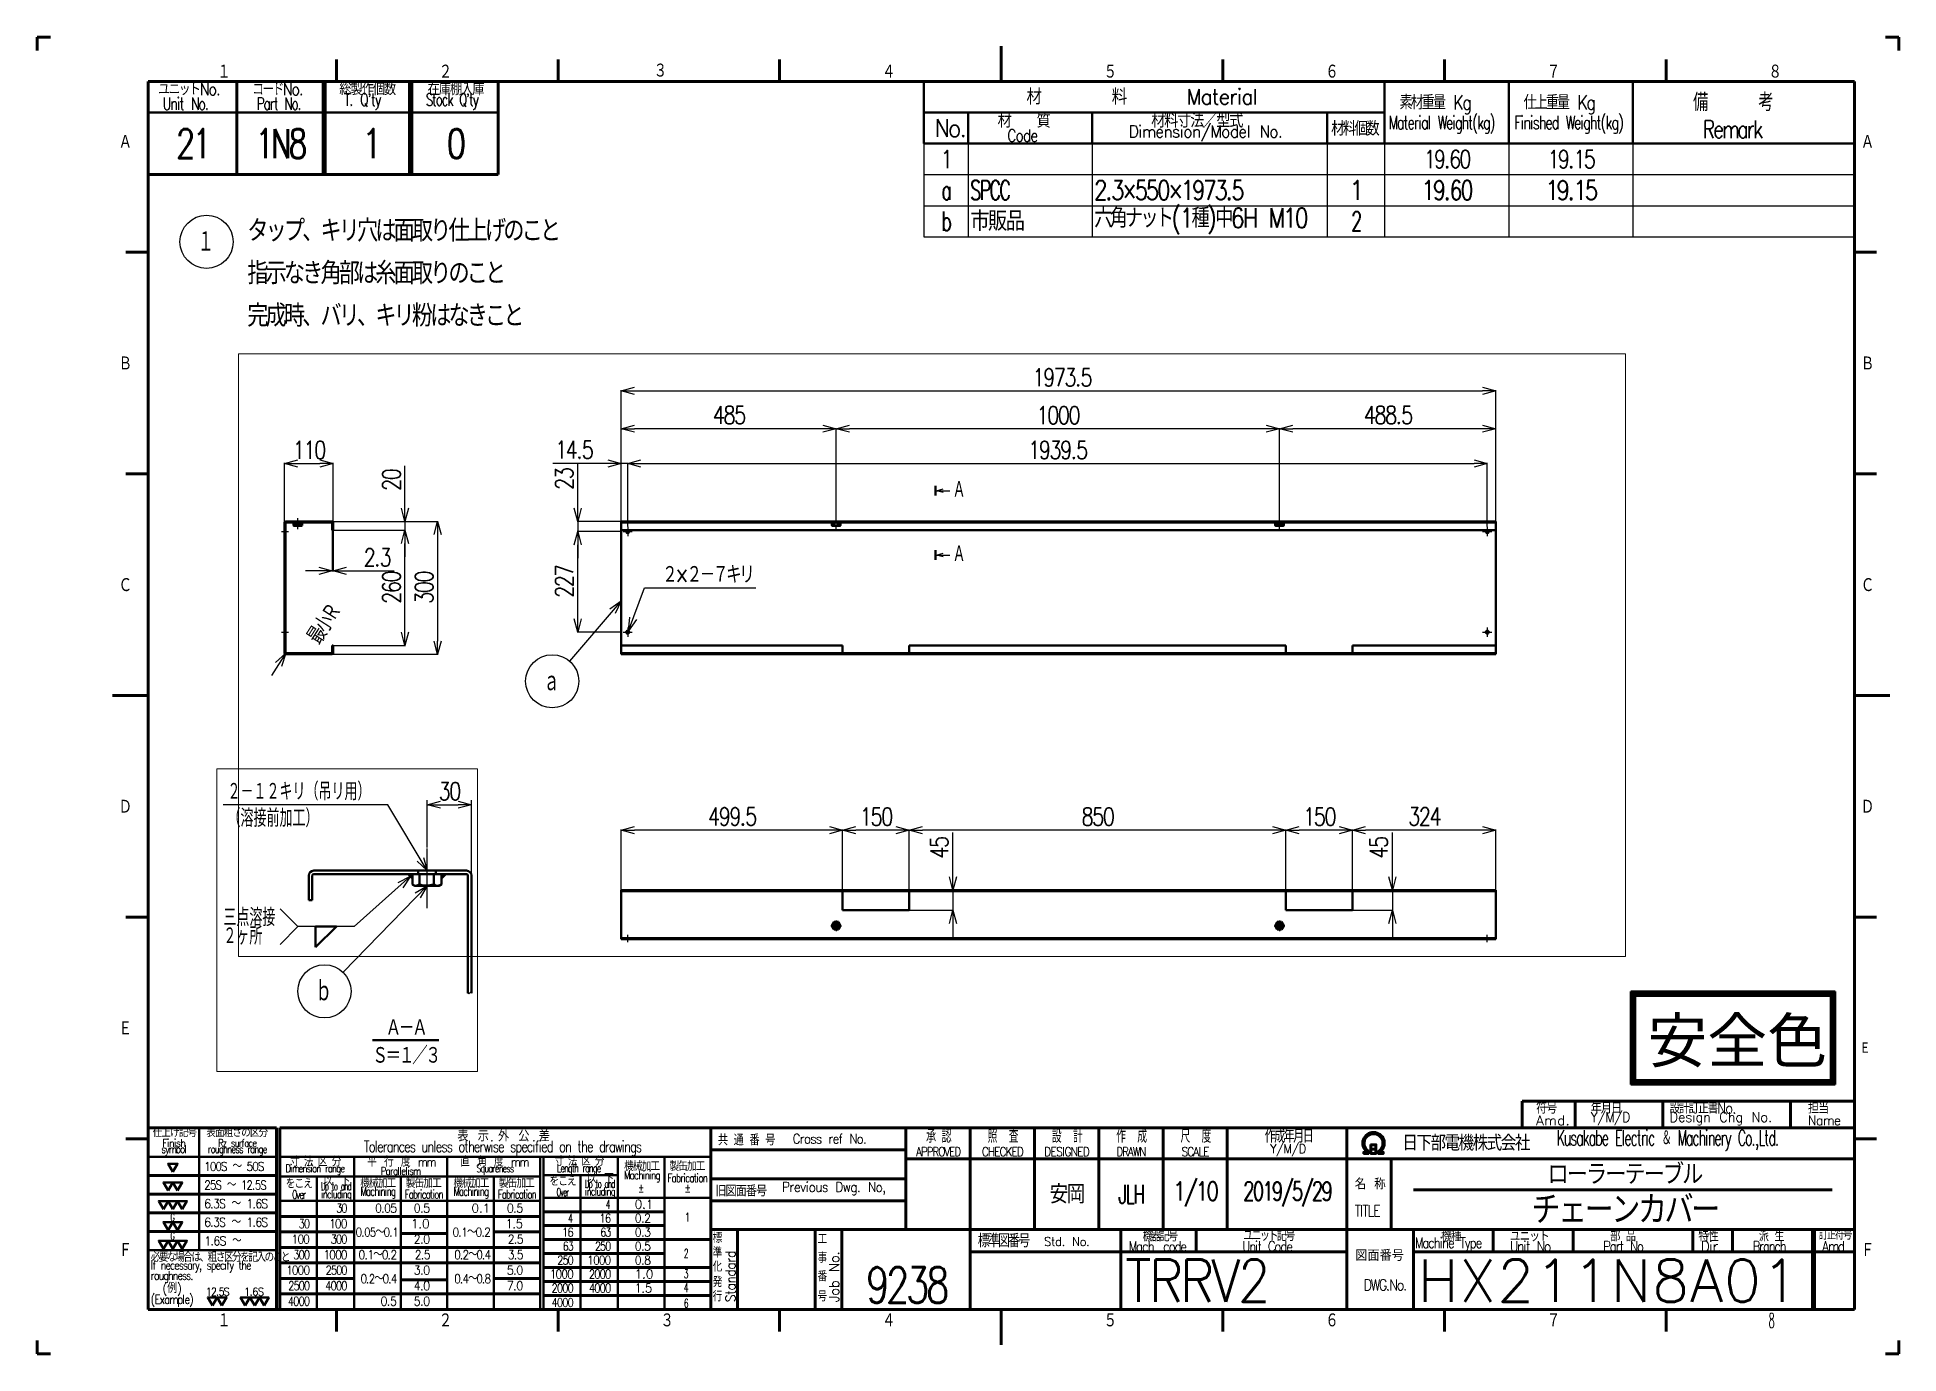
# Paper-space layout 'Layout1' of a CAD drawing. Header units: millimetres. Extents: x 0 to 420, y 0 to 297.
# The model-space entities are those that its viewports show. They can reach past a viewport. Long polylines and large blocks are cut down to what shows.
import ezdxf

# ---------------------------------------------------------------- set-up
doc = ezdxf.new("R2010")
doc.units = ezdxf.units.MM
doc.header["$LTSCALE"] = 1.653543
doc.linetypes.add('CENTER', pattern=[50.8, 31.75, -6.35, 6.35, -6.35])
doc.linetypes.add('DASHED', pattern=[19.05, 12.7, -6.35])
for name, color, linetype in [('NoLayerName_001', 7, 'Continuous'), ('NoLayerName_002', 7, 'Continuous'), ('NoLayerName_003', 7, 'Continuous'), ('NoLayerName_004', 7, 'Continuous'), ('NoLayerName_005', 7, 'Continuous')]:
    doc.layers.add(name, color=color, linetype=linetype)
doc.layers.add('VIEWPORTS', color=7, linetype='Continuous', plot=False)
doc.styles.get("Standard").update_dxf_attribs({"font": 'txt', "bigfont": 'extfont2'})
doc.dimstyles.get("Standard").update_dxf_attribs({"dimtxt": 2.5, "dimasz": 2.5, "dimexe": 1.25, "dimexo": 0.625, "dimtad": 1, "dimdec": 3, "dimzin": 0, "dimdsep": 46, "dimtxsty": 'Standard', "dimcen": 2.5, "dimadec": 0, "dimazin": 0, "dimtfac": 0.75, "dimtdec": 3, "dimtmove": 0, "dimatfit": 3, "dimfxl": 1, "dimarcsym": 0})

psp = doc.layouts.get("Layout1")

# ---------------------------------------------------------------- texts
at = {"layer": 'NoLayerName_001', "color": 2, "lineweight": 25, "ltscale": 0.1, "char_height": 2.75, "attachment_point": 7, "line_spacing_factor": 0.6}
for s, insert, width in [('\\A1;\\W0.878082;\\T0.878082;ユニットNo.', (27.29, 283.92), 17.5578), ('\\A1;\\W0.870877;\\T0.870877;コードNo.', (48.52, 283.92), 14.3181), ('\\A1;\\W0.912871;\\T0.912871;総製作個数', (68.16, 283.92), 16.0038), ('\\A1;\\W0.912871;\\T0.912871;在庫棚入庫', (88.08, 283.92), 16.0038), ('\\A1;\\W0.774597;\\T0.774597;Unit No.', (28.29, 280.64), 11.6875), ('\\A1;\\W0.727273;\\T0.750000;Part No.', (49.52, 280.64), 11.6875), ("\\A1;\\W0.774597;\\T0.774597;T. Q'ty", (69.16, 280.64), 10.2266), ("\\A1;\\W0.701754;\\T0.750000;Stock Q'ty", (87.69, 280.64), 14.6094)]:
    psp.add_mtext(s, dxfattribs=dict(at, insert=insert, width=width))
at = {"layer": 'NoLayerName_001', "color": 2, "lineweight": 50, "ltscale": 0.1, "line_spacing_factor": 0.6}
for s, insert, char_height, width, attachment_point in [('\\A1;\\W0.912871;\\T0.912871;材\u3000\u3000\u3000\u3000\u3000料', (223.18, 281.82), 3.5, 28.5158, 7), ('\\A1;\\W0.937043;\\T0.937043;Material', (259.34, 281.82), 3.5, 22.3125, 7), ('\\A1;\\W0.839719;\\T0.839719;素材重量 Kg', (307.35, 279.63), 3.2, 21.0796, 7), ('\\A1;\\W0.839719;\\T0.839719;仕上重量 Kg', (335.35, 279.63), 3.2, 21.0796, 7), ('\\A1;\\W0.779813;\\T0.779813;備     考', (373.58, 280.33), 4, 20.025, 7), ('\\A1;\\W0.896421;\\T0.896421;No.', (202.5, 274.5), 4, 7.9688, 7), ('\\A1;\\W0.912871;\\T0.912871;材\u3000\u3000質', (216.68, 276.59), 3.2, 14.8981, 7), ('\\A1;\\W0.929320;\\T0.929320;Dimension/Model No.', (246.26, 273.45), 2.75, 41.6367, 7), ('\\A1;\\W0.912871;\\T0.912871;材料寸法／型式', (251.33, 276.59), 3.2, 26.0716, 7), ('\\A1;\\W0.866025;\\T0.866025;材料個数', (291.92, 274.79), 3.2, 14.1335, 7), ('\\A1;\\W0.714851;\\T0.750000;Material Weight(kg)', (304.87, 275.25), 3, 28.7672, 7), ('\\A1;\\W0.722000;\\T0.750000;Finished Weight(kg)', (333.24, 275.25), 3, 28.7672, 7), ('\\A1;\\W0.774597;\\T0.774597;Remark', (375.77, 274.25), 4, 15.3, 7), ('\\A1;\\W0.866025;\\T0.866025;Code', (218.82, 273.45), 2.75, 8.7656, 7), ('\\A1;\\W0.912871;\\T0.912871;符号', (338.17, 54.18), 2.5, 5.8196, 7), ('\\A1;\\W0.935414;\\T0.935414;Y/M/D', (350.49, 51.55), 2.2, 10.2266, 7), ('\\A1;\\W0.912871;\\T0.912871;年月日', (350.49, 54.18), 2.5, 8.7293, 7), ('\\A1;\\W0.883176;\\T0.883176;設計訂正書No.', (368.29, 54.18), 2.5, 18.8969, 7), ('\\A1;\\W0.912871;\\T0.912871;担当', (399.5, 54.18), 2.5, 5.8196, 7), ('\\A1;\\W0.912871;\\T0.912871;仕上げ記号', (30.97, 48.87), 1.75, 10.1842, 8), ('\\A1;\\W0.912871;\\T0.912871;表面粗さの区分', (45.03, 48.87), 1.75, 14.2579, 8), ('\\A1;\\W0.912871;\\T0.912871;表\u3000示\u3000外\u3000公\u3000差', (105.12, 47.88), 2.5, 26.188, 8), ('\\A1;\\W0.686274;\\T0.750000;承 認', (203.25, 49.09), 3, 6.5078, 5), ('\\A1;\\W0.636364;\\T0.750000;照  査', (217.75, 49.09), 3, 7.4375, 5), ('\\A1;\\W0.636364;\\T0.750000;設  計', (232.25, 49.09), 3, 7.4375, 5), ('\\A1;\\W0.636364;\\T0.750000;作  成', (246.75, 49.09), 3, 7.4375, 5), ('\\A1;\\W0.636364;\\T0.750000;尺  度', (261.25, 49.09), 3, 7.4375, 5), ('\\A1;\\W0.763763;\\T0.763763;作成年月日', (276.94, 47.59), 3, 14.607, 7), ('\\A1;\\W1.024695;\\T1.024695;Amd.', (338.17, 51.55), 2.2, 8.1812, 7), ('\\A1;\\W0.610039;\\T0.750000;Kusakabe Electric ＆ Machinery Co.,Ltd.', (342.76, 45.8), 3.5, 59.2856, 7), ('\\A1;\\W0.983415;\\T0.983415;Design Chg No.', (368.29, 51.55), 2.2, 28.6344, 7), ('\\A1;\\W0.935414;\\T0.935414;Name', (399.5, 51.55), 2.2, 8.1812, 7), ('\\A1;\\W0.809040;\\T0.809040;symbol', (30.82, 44.7), 1.75, 6.6937, 8), ('\\A1;\\W0.878310;\\T0.878310;Finish', (30.82, 46.67), 1.75, 6.6937, 8), ('\\A1;\\W0.774597;\\T0.774597;roughness range', (45.12, 44.7), 1.75, 16.7344, 8), ('\\A1;\\W0.774597;\\T0.774597;Rz surface', (45.12, 46.67), 1.75, 11.1562, 8), ('\\A1;\\W0.768686;\\T0.768686;Tolerances unless otherwise specified on the drawings', (104.97, 44.67), 2.5, 77.4297, 8), ('\\A1;\\W0.839719;\\T0.839719;共 通 番 号', (159.88, 48.25), 2.5, 16.0037, 5), ('\\A1;\\W0.889123;\\T0.889123;Cross ref No.', (178.74, 48.5), 2.2, 22.7906, 5), ('\\A1;\\W0.848528;\\T0.848528;APPROVED', (203.25, 45.59), 2, 12.75, 5), ('\\A1;\\W0.866025;\\T0.866025;CHECKED', (217.75, 45.59), 2, 11.1562, 5), ('\\A1;\\W0.884652;\\T0.884652;DESIGNED', (232.25, 45.59), 2, 12.75, 5), ('\\A1;\\W0.838525;\\T0.838525;DRAWN', (246.75, 45.59), 2, 7.9688, 5), ('\\A1;\\W0.866025;\\T0.866025;SCALE', (261.25, 45.59), 2, 7.9688, 5), ('\\A1;\\W0.935414;\\T0.935414;Y/M/D', (278.19, 44.59), 2, 9.2969, 7), ('\\A1;\\W0.907361;\\T0.907361;日下部電機株式会社', (322.28, 45.8), 3.5, 36.4419, 8), ('\\A1;\\W0.856730;\\T0.856730;100S ～ 50S', (37.69, 41.26), 2, 14.8808, 7), ('\\A1;\\W0.776955;\\T0.776955;Dimension range', (62.67, 40.36), 1.75, 15.3398, 8), ('\\A1;\\W0.839719;\\T0.839719;寸 法 区 分', (62.67, 42.21), 2, 12.8029, 8), ('\\A1;\\W0.872278;\\T0.872278;平\u3000行\u3000度\u3000mm', (82.11, 42.21), 2, 16.7419, 8), ('\\A1;\\W0.827590;\\T0.827590;Parallelism', (81.93, 40.36), 1.75, 11.2492, 8), ('\\A1;\\W0.872278;\\T0.872278;直\u3000角\u3000度\u3000mm', (103.11, 42.21), 2, 16.7419, 8), ('\\A1;\\W0.733333;\\T0.750000;Squareness', (103.26, 40.36), 1.75, 10.2266, 8), ('\\A1;\\W0.839719;\\T0.839719;寸 法 区 分', (122.17, 42.39), 1.9, 12.1628, 8), ('\\A1;\\W0.666667;\\T0.750000;Length range', (122.17, 40.31), 1.9, 12.1125, 8), ('\\A1;\\W0.912871;\\T0.912871;機械加工', (136.38, 41.24), 1.9, 8.8457, 8), ('\\A1;\\W0.912871;\\T0.912871;製缶加工', (146.61, 41.24), 1.9, 8.8457, 8), ('\\A1;\\W0.857493;\\T0.857493;25S ～ 12.5S', (37.69, 37.06), 2, 16.2024, 7), ('\\A1;\\W0.912871;\\T0.912871;をこえ', (59.04, 37.35), 1.9, 6.6343, 8), ('\\A1;\\W0.600000;\\T0.750000;Up to and', (67.42, 36.3), 1.8, 7.7456, 8), ('\\A1;\\W0.912871;\\T0.912871;以\u3000下', (67.44, 37.95), 1.9, 6.6343, 8), ('\\A1;\\W0.912871;\\T0.912871;機械加工', (76.85, 37.42), 1.9, 8.8457, 8), ('\\A1;\\W0.912871;\\T0.912871;製缶加工', (87.11, 37.42), 1.9, 8.8457, 8), ('\\A1;\\W0.912871;\\T0.912871;機械加工', (97.85, 37.42), 1.9, 8.8457, 8), ('\\A1;\\W0.912871;\\T0.912871;製缶加工', (108.11, 37.42), 1.9, 8.8457, 8), ('\\A1;\\W0.912871;\\T0.912871;をこえ', (118.54, 37.9), 1.9, 6.6343, 8), ('\\A1;\\W0.600000;\\T0.750000;Up to and', (126.92, 36.85), 1.8, 7.7456, 8), ('\\A1;\\W0.912871;\\T0.912871;以\u3000下', (126.94, 38.5), 1.9, 6.6343, 8), ('\\A1;\\W0.766131;\\T0.766131;Machining', (136.42, 38.72), 1.9, 9.0844, 8), ('\\A1;\\W0.833333;±', (136.27, 36.46), 1.9, 2.0187, 8), ('\\A1;\\W0.754298;\\T0.754298;Fabrication', (146.67, 38.72), 1.9, 11.1031, 8), ('\\A1;\\W0.833333;±', (146.77, 36.46), 1.9, 2.0187, 8), ('\\A1;\\W0.912871;\\T0.912871;旧図面番号', (153, 35.5), 2.5, 14.5489, 7), ('\\A1;\\W0.916875;\\T0.916875;Previous Dwg. No,', (168.01, 35.8), 2.2, 29.8031, 7), ('\\A1;\\W0.939336;\\T0.939336;名 称', (297.26, 37.07), 2.5, 8.2261, 7), ('\\A1;\\W0.886969;\\T0.886969;6.3S ～ 1.6S', (37.69, 32.86), 2, 16.1406, 7), ('\\A1;\\W0.600000;\\T0.750000;Over', (59.04, 34.92), 2, 3.825, 8), ('\\A1;\\W0.751742;\\T0.751742;including', (67.44, 34.48), 1.8, 7.7456, 8), ('\\A1;\\W0.809040;\\T0.809040;30', (69.8, 31.85), 2, 2.55, 9), ('\\A1;\\W0.704348;\\T0.750000;Machining', (76.85, 34.99), 2, 8.6062, 8), ('\\A1;\\W0.894427;\\T0.894427;0.05', (81.02, 31.85), 2, 5.1, 9), ('\\A1;\\W0.682759;\\T0.750000;Fabrication', (87.22, 34.99), 2, 10.5187, 8), ('\\A1;\\W0.911465;\\T0.911465;0.5', (88.51, 31.85), 2, 3.825, 9), ('\\A1;\\W0.704348;\\T0.750000;Machining', (97.85, 34.99), 2, 8.6062, 8), ('\\A1;\\W0.990867;\\T0.990867;0.1', (102.19, 31.85), 2, 3.825, 9), ('\\A1;\\W0.682759;\\T0.750000;Fabrication', (108.22, 34.99), 2, 10.5187, 8), ('\\A1;\\W0.911465;\\T0.911465;0.5', (109.51, 31.85), 2, 3.825, 9), ('\\A1;\\W0.600000;\\T0.750000;Over', (118.54, 35.57), 1.8, 3.4425, 8), ('\\A1;\\W0.751742;\\T0.751742;including', (126.94, 35.13), 1.8, 7.7456, 8), ('\\A1;\\W0.600000;4', (129.3, 32.73), 2, 1.275, 9), ('\\A1;\\W0.990867;\\T0.990867;0.1', (134.79, 32.73), 2, 3.825, 7), ('\\A1;\\W0.600000;G', (31.04, 29.89), 1.8, 1.1475, 9), ('\\A1;\\W0.886969;\\T0.886969;6.3S ～ 1.6S', (37.69, 28.66), 2, 16.1406, 7), ('\\A1;\\W0.809040;\\T0.809040;30', (61.35, 28.35), 2, 2.55, 9), ('\\A1;\\W0.878310;\\T0.878310;100', (69.8, 28.35), 2, 3.825, 9), ('\\A1;\\W0.990867;\\T0.990867;1.0', (88.51, 28.35), 2, 3.825, 9), ('\\A1;\\W0.948683;\\T0.948683;1.5', (109.51, 28.35), 2, 3.825, 9), ('\\A1;\\W0.600000;4', (120.85, 29.58), 2, 1.275, 9), ('\\A1;\\W0.848528;\\T0.848528;16', (129.3, 29.58), 2, 2.55, 9), ('\\A1;\\W0.911465;\\T0.911465;0.2', (134.79, 29.58), 2, 3.825, 7), ('\\A1;\\W0.900000;1', (145.92, 29.81), 2, 1.275, 7), ('\\A1;\\W0.801784;\\T0.801784;TITLE', (297.26, 30.99), 2.5, 7.9688, 7), ('\\A1;\\W0.600000;G', (31.04, 25.69), 1.8, 1.1475, 9), ('\\A1;\\W0.898027;\\T0.898027;1.6S ～ ', (37.69, 24.46), 2, 10.8261, 7), ('\\A1;\\W0.878310;\\T0.878310;100', (61.35, 24.85), 2, 3.825, 9), ('\\A1;\\W0.821584;\\T0.821584;300', (69.8, 24.85), 2, 3.825, 9), ('\\A1;\\W0.863630;\\T0.863630;0.05～0.1', (81.36, 26.42), 2, 9.7782, 9), ('\\A1;\\W0.911465;\\T0.911465;2.0', (88.51, 24.85), 2, 3.825, 9), ('\\A1;\\W0.877058;\\T0.877058;0.1～0.2', (102.19, 26.42), 2, 8.6986, 9), ('\\A1;\\W0.878310;\\T0.878310;2.5', (109.51, 24.85), 2, 3.825, 9), ('\\A1;\\W0.848528;\\T0.848528;16', (120.85, 26.43), 2, 2.55, 9), ('\\A1;\\W0.774597;\\T0.774597;63', (120.85, 23.28), 2, 2.55, 9), ('\\A1;\\W0.797053;\\T0.797053;250', (129.3, 23.28), 2, 3.825, 9), ('\\A1;\\W0.774597;\\T0.774597;63', (129.3, 26.43), 2, 2.55, 9), ('\\A1;\\W0.911465;\\T0.911465;0.3', (134.79, 26.43), 2, 3.825, 7), ('\\A1;\\W0.911465;\\T0.911465;0.5', (134.79, 23.28), 2, 3.825, 7), ('\\A1;\\W0.833333;標', (152.39, 25.01), 2, 2.125, 7), ('\\A1;\\W0.833333;工', (176.06, 24.81), 2, 2.125, 7), ('\\A1;\\W0.816497;\\T0.816497;標準図番号', (212.21, 24.02), 3, 15.6155, 7), ('\\A1;\\W0.948683;\\T0.948683;Std. No.', (227.18, 24.32), 2, 12.75, 7), ('\\A1;\\W0.801784;\\T0.801784;Mach. code', (246.24, 23.01), 2.4, 15.3, 7), ('\\A1;\\W0.816497;\\T0.816497;機器記号', (249.42, 25.34), 2.5, 10.4103, 7), ('\\A1;\\W0.816497;\\T0.816497;ユニット記号', (272.06, 25.43), 2.5, 15.6155, 7), ('\\A1;\\W0.804984;\\T0.804984;Unit Code', (271.9, 23.01), 2.4, 13.77, 7), ('\\A1;\\W0.797053;\\T0.797053;Machine Type', (310.83, 23.03), 2.4, 18.36, 7), ('\\A1;\\W0.912871;\\T0.912871;機種', (316.76, 25.34), 2.4, 5.5868, 7), ('\\A1;\\W0.912871;\\T0.912871;ユニット', (332.24, 25.34), 2.4, 11.1735, 7), ('\\A1;\\W0.848528;\\T0.848528;Unit No.', (332.25, 23.03), 2.4, 12.24, 7), ('\\A1;\\W0.809040;\\T0.809040;Part No.', (353.3, 23.03), 2.4, 12.24, 7), ('\\A1;\\W0.857493;\\T0.857493;部 品', (354.93, 25.34), 2.4, 6.9047, 7), ('\\A1;\\W0.912871;\\T0.912871;特性', (374.77, 25.34), 2.4, 5.5868, 7), ('\\A1;\\W0.948683;\\T0.948683;Dir.', (375.3, 23.03), 2.4, 6.12, 7), ('\\A1;\\W0.774597;\\T0.774597;Branch', (387.07, 23.03), 2.4, 9.18, 7), ('\\A1;\\W0.857493;\\T0.857493;派 生', (388.43, 25.34), 2.4, 6.9047, 7), ('\\A1;\\W0.763763;\\T0.763763;訂正符号', (401.94, 25.74), 2, 7.7904, 7), ('\\A1;\\W0.848528;\\T0.848528;Amd.', (402.67, 23.03), 2.4, 6.12, 7), ('\\A1;\\W0.841625;\\T0.841625;必要な場合は、粗さ区分を記入のこと', (25.61, 20.72), 1.9, 34.6602, 7), ('\\A1;\\W0.764922;\\T0.764922;If necessary, specify the', (25.61, 18.32), 2, 29.2188, 7), ('\\A1;\\W0.821584;\\T0.821584;300', (61.35, 21.35), 2, 3.825, 9), ('\\A1;\\W0.870572;\\T0.870572;1000', (69.8, 21.35), 2, 5.1, 9), ('\\A1;\\W0.877058;\\T0.877058;0.1～0.2', (81.02, 21.35), 2, 8.6986, 9), ('\\A1;\\W0.878310;\\T0.878310;2.5', (88.51, 21.35), 2, 3.825, 9), ('\\A1;\\W0.850230;\\T0.850230;0.2～0.4', (102.19, 21.35), 2, 8.7495, 9), ('\\A1;\\W0.878310;\\T0.878310;3.5', (109.51, 21.35), 2, 3.825, 9), ('\\A1;\\W0.797053;\\T0.797053;250', (120.85, 20.13), 2, 3.825, 9), ('\\A1;\\W0.870572;\\T0.870572;1000', (129.3, 20.13), 2, 5.1, 9), ('\\A1;\\W0.911465;\\T0.911465;0.8', (134.79, 20.13), 2, 3.825, 7), ('\\A1;\\W0.600000;2', (145.92, 21.65), 2, 1.275, 7), ('\\A1;\\W0.833333;準', (152.39, 21.69), 2, 2.125, 7), ('\\A1;\\W0.833333;事', (176.06, 20.51), 2, 2.125, 7), ('\\A1;図面番号', (297.36, 20.95), 2.5, 12.75, 7), ('\\A1;\\W0.767649;\\T0.767649;roughness.', (25.61, 15.99), 2, 11.6875, 7), ('\\A1;\\W0.870572;\\T0.870572;1000', (61.35, 17.85), 2, 5.1, 9), ('\\A1;\\W0.809040;\\T0.809040;2500', (69.8, 17.85), 2, 5.1, 9), ('\\A1;\\W0.850230;\\T0.850230;0.2～0.4', (81.02, 15.93), 2, 8.7495, 9), ('\\A1;\\W0.911465;\\T0.911465;3.0', (88.51, 17.85), 2, 3.825, 9), ('\\A1;\\W0.850230;\\T0.850230;0.4～0.8', (102.19, 15.93), 2, 8.7495, 9), ('\\A1;\\W0.911465;\\T0.911465;5.0', (109.51, 17.85), 2, 3.825, 9), ('\\A1;\\W0.870572;\\T0.870572;1000', (120.85, 16.98), 2, 5.1, 9), ('\\A1;\\W0.828079;\\T0.828079;2000', (129.3, 16.98), 2, 5.1, 9), ('\\A1;\\W0.990867;\\T0.990867;1.0', (134.79, 16.98), 2, 3.825, 7), ('\\A1;\\W0.600000;3', (145.92, 17.04), 2, 1.275, 7), ('\\A1;\\W0.833333;化', (152.39, 18.53), 2, 2.125, 7), ('\\A1;\\W0.833333;発', (152.39, 15.05), 2, 2.125, 7), ('\\A1;\\W0.833333;番', (176.06, 16.34), 2, 2.125, 7), ('\\A1;\\W0.830278;\\T0.830278;(Example)', (25.61, 10.6), 2, 11.475, 7), ('\\A1;\\W0.973329;\\T0.973329;(例)', (28.2, 13.08), 2, 5.1699, 7), ('\\A1;\\W0.866025;\\T0.866025;12.5S', (38.03, 13.1), 1.8, 5.7375, 7), ('\\A1;\\W0.894427;\\T0.894427;1.6S', (46.68, 13.1), 1.8, 4.59, 7), ('\\A1;\\W0.828079;\\T0.828079;4000', (61.35, 10.85), 2, 5.1, 9), ('\\A1;\\W0.809040;\\T0.809040;2500', (61.35, 14.35), 2, 5.1, 9), ('\\A1;\\W0.828079;\\T0.828079;4000', (69.8, 14.35), 2, 5.1, 9), ('\\A1;\\W0.911465;\\T0.911465;0.5', (81.02, 10.85), 2, 3.825, 9), ('\\A1;\\W0.911465;\\T0.911465;4.0', (88.51, 14.35), 2, 3.825, 9), ('\\A1;\\W0.911465;\\T0.911465;5.0', (88.51, 10.85), 2, 3.825, 9), ('\\A1;\\W0.911465;\\T0.911465;7.0', (109.51, 14.35), 2, 3.825, 9), ('\\A1;\\W0.828079;\\T0.828079;2000', (120.85, 13.83), 2, 5.1, 9), ('\\A1;\\W0.828079;\\T0.828079;4000', (129.3, 13.83), 2, 5.1, 9), ('\\A1;\\W0.948683;\\T0.948683;1.5', (134.79, 13.83), 2, 3.825, 7), ('\\A1;\\W0.600000;4', (145.92, 13.89), 2, 1.275, 7), ('\\A1;\\W0.833333;行', (152.39, 11.82), 2, 2.125, 7), ('\\A1;\\W0.833333;号', (176.06, 11.82), 2, 2.125, 7), ('\\A1;\\W0.836660;\\T0.836660;DWG.No.', (304.11, 15.54), 2.5, 11.1562, 5), ('\\A1;\\W0.828079;\\T0.828079;4000', (120.85, 10.58), 2, 5.1, 9), ('\\A1;\\W0.600000;6', (145.92, 10.39), 2, 1.275, 7)]:
    psp.add_mtext(s, dxfattribs=dict(at, insert=insert, char_height=char_height, width=width, attachment_point=attachment_point))
at = {"layer": 'NoLayerName_001', "color": 2, "lineweight": 50, "ltscale": 0.1, "char_height": 2.2, "attachment_point": 7, "rotation": 90, "line_spacing_factor": 0.6}
for s, insert, width in [('\\A1;\\W0.935414;\\T0.935414;Standard', (157.52, 11.63), 16.3625), ('\\A1;\\W0.983415;\\T0.983415;Job No.', (180.91, 11.63), 14.3172)]:
    psp.add_mtext(s, dxfattribs=dict(at, insert=insert, width=width))
at = {"layer": 'NoLayerName_004', "color": 2, "lineweight": 100, "ltscale": 0.1, "char_height": 5, "attachment_point": 7, "line_spacing_factor": 0.6}
for s, insert, width in [('\\A1;\\W0.866025;\\T0.866025;タップ、キリ穴は面取り仕上げのこと', (47.41, 250.85), 93.8555), ('\\A1;\\W0.866025;\\T0.866025;指示なき角部は糸面取りのこと', (47.41, 241.25), 77.2928), ('\\A1;\\W0.866025;\\T0.866025;完成時、バリ、キリ粉はなきこと', (47.41, 231.65), 82.8137)]:
    psp.add_mtext(s, dxfattribs=dict(at, insert=insert, width=width))
at = {"layer": 'NoLayerName_005', "color": 7, "lineweight": 100, "ltscale": 0.1, "line_spacing_factor": 0.6}
for s, insert, char_height, width, attachment_point in [('\\A1;\\W0.833333;１', (40.6, 287.58), 3.3108, 3.5177, 7), ('\\A1;\\W0.833333;２', (90.6, 287.58), 3.3108, 3.5177, 7), ('\\A1;\\W0.833333;３', (140.6, 289.47), 3.3108, 3.5177, 5), ('\\A1;\\W0.833333;４', (190.6, 287.58), 3.3108, 3.5177, 7), ('\\A1;\\W0.833333;５', (240.6, 287.58), 3.3108, 3.5177, 7), ('\\A1;\\W0.833333;６', (290.6, 287.58), 3.3108, 3.5177, 7), ('\\A1;\\W0.833333;７', (340.6, 287.58), 3.3108, 3.5177, 7), ('\\A1;\\W0.833333;８', (390.6, 287.58), 3.3108, 3.5177, 7), ('\\A1;\\W0.833333;Ａ', (18.36, 271.74), 3.3108, 3.5177, 7), ('\\A1;\\W0.833333;Ａ', (411.44, 271.74), 3.3108, 3.5177, 7), ('\\A1;\\W0.833333;Ｂ', (18.36, 221.74), 3.3108, 3.5177, 7), ('\\A1;\\W0.833333;Ｂ', (411.44, 221.74), 3.3108, 3.5177, 7), ('\\A1;\\W0.833333;Ｃ', (18.36, 171.74), 3.3108, 3.5177, 7), ('\\A1;\\W0.833333;Ｃ', (411.44, 171.74), 3.3108, 3.5177, 7), ('\\A1;\\W0.833333;Ｄ', (18.36, 121.74), 3.3108, 3.5177, 7), ('\\A1;\\W0.833333;Ｄ', (411.44, 121.74), 3.3108, 3.5177, 7), ('\\A1;\\W0.833333;Ｅ', (18.36, 71.74), 3.3108, 3.5177, 7), ('\\A1;\\W0.833333;Ｅ', (411.15, 67.64), 2.6486, 2.8142, 7), ('\\A1;\\W0.833333;Ｆ', (18.36, 21.74), 3.3108, 3.5177, 7), ('\\A1;\\W0.833333;Ｆ', (411.44, 21.74), 3.3108, 3.5177, 7), ('\\A1;\\W0.833333;１', (40.6, 5.87), 3.3108, 3.5177, 7), ('\\A1;\\W0.833333;２', (90.6, 5.87), 3.3108, 3.5177, 7), ('\\A1;\\W0.833333;３', (140.6, 5.87), 3.3108, 3.5177, 7), ('\\A1;\\W0.833333;４', (190.6, 5.87), 3.3108, 3.5177, 7), ('\\A1;\\W0.833333;５', (240.6, 5.87), 3.3108, 3.5177, 7), ('\\A1;\\W0.833333;６', (290.6, 5.87), 3.3108, 3.5177, 7), ('\\A1;\\W0.833333;７', (340.6, 5.87), 3.3108, 3.5177, 7), ('\\A1;\\W0.500000;8', (390.6, 5.87), 3.3108, 1.7589, 7)]:
    psp.add_mtext(s, dxfattribs=dict(at, insert=insert, char_height=char_height, width=width, attachment_point=attachment_point))

msp = doc.modelspace()

# ---------------------------------------------------------------- texts
at = {"layer": 'NoLayerName_001', "color": 2, "linetype": 'Continuous', "lineweight": 50, "char_height": 40, "attachment_point": 7, "line_spacing_factor": 0.6}
for insert in [(-1225.9413, 201.6852), (-1225.9413, 56.4894)]:
    msp.add_mtext('\\W0.666667;\\T1.250000;Ａ', dxfattribs=dict(at, insert=insert))
at = {"layer": 'NoLayerName_001', "color": 2, "linetype": 'Continuous', "lineweight": 50, "insert": (-1881.1171, 10), "char_height": 40, "width": 283.333333, "attachment_point": 7, "line_spacing_factor": 0.75}
msp.add_mtext('\\A1;\\W0.793651;\\T0.750000;２×２－７キリ', dxfattribs=at)
at = {"layer": 'NoLayerName_001', "color": 2, "lineweight": 50, "char_height": 12, "width": 61.199998, "attachment_point": 5, "line_spacing_factor": 0.6}
for s, insert in [('\\A1;\\W0.800000;\\T0.750000;\\L\u3000Ａ－Ａ\u3000\\l', (-2639.3718, -2264.0765)), ('\\A1;\\W0.800000;\\T0.750000;Ｓ＝１／３', (-2639.3718, -2282.9533))]:
    msp.add_mtext(s, dxfattribs=dict(at, insert=insert))

# ---------------------------------------------------------------- blocks, each defined once
blk = doc.blocks.new('JZB_0001')
at = {"layer": 'NoLayerName_001', "linetype": 'Continuous', "lineweight": 25}
h = blk.add_hatch(dxfattribs=at)
h.set_pattern_fill('JIS_RC_10', color=2, scale=0.02)
h.paths.add_polyline_path([(46.12, 21), (0, 21), (0, 0), (46.12, 0)])
h.paths.add_polyline_path([(45.12, 20), (1, 20), (1, 1), (45.12, 1)])
at = {"layer": 'NoLayerName_001', "color": 2, "linetype": 'Continuous', "lineweight": 50}
for p, q in [((46.12, 21), (0, 21)), ((0, 21), (0, 0)), ((46.12, 0), (46.12, 21)), ((45.12, 20), (1, 20)), ((1, 20), (1, 1)), ((45.12, 1), (45.12, 20)), ((0, 0), (46.12, 0)), ((1, 1), (45.12, 1))]:
    blk.add_line(p, q, dxfattribs=at)
at = {"layer": 'NoLayerName_001', "color": 2, "lineweight": 50, "insert": (3.74, 3.87), "char_height": 9.901, "width": 41.4375, "attachment_point": 7, "line_spacing_factor": 0.757796}
blk.add_mtext('\\fMS Gothic|b0|c128|p49;\\A1;安全色', dxfattribs=at)
blk = doc.blocks.new('JZB_0002')
at = {"layer": 'NoLayerName_001', "color": 21, "linetype": 'Continuous', "lineweight": 25}
for p, q in [((0, 7), (0, 0)), ((10, 7), (10, 0)), ((38, 7), (38, 0)), ((91, 7), (91, 0)), ((104, 7), (104, 0)), ((132, 7), (132, 0)), ((160, 7), (160, 0)), ((0, 0), (10, 0)), ((10, 0), (38, 0)), ((38, 0), (91, 0)), ((91, 0), (104, 0)), ((104, 0), (132, 0)), ((132, 0), (160, 0)), ((160, 0), (210, 0))]:
    blk.add_line(p, q, dxfattribs=at)
at = {"layer": 'NoLayerName_001', "color": 2, "lineweight": 50, "char_height": 4, "attachment_point": 5, "line_spacing_factor": 0.6}
for s, insert, width in [('\\A1;\\W0.866025;\\T0.866025;1', (5, 3.5), 2.125), ('\\A1;\\W0.787839;\\T0.787839;19.60 ', (118, 3.5), 12.75), ('\\A1;\\W0.801784;\\T0.801784;19.15 ', (146, 3.5), 12.75)]:
    blk.add_mtext(s, dxfattribs=dict(at, insert=insert, width=width))
blk = doc.blocks.new('JZB_0003')
at = {"layer": 'NoLayerName_001', "color": 21, "linetype": 'Continuous', "lineweight": 25}
for p, q in [((0, 7), (0, 0)), ((10, 7), (10, 0)), ((38, 7), (38, 0)), ((91, 7), (91, 0)), ((104, 7), (104, 0)), ((132, 7), (132, 0)), ((160, 7), (160, 0)), ((0, 0), (10, 0)), ((10, 0), (38, 0)), ((38, 0), (91, 0)), ((91, 0), (104, 0)), ((104, 0), (132, 0)), ((132, 0), (160, 0)), ((160, 0), (210, 0))]:
    blk.add_line(p, q, dxfattribs=at)
at = {"layer": 'NoLayerName_001', "color": 2, "lineweight": 50, "char_height": 4.36, "line_spacing_factor": 0.6}
for s, insert, width, attachment_point in [('\\A1;\\W0.666667;\\T0.750000;a', (5, 3.5), 2.3163, 5), ('\\A1;\\W0.666667;\\T0.750000;SPCC', (10.5, 3.5), 9.265, 4), ('\\A1;\\W0.797875;\\T0.797875;2.3×550×1973.5', (38.5, 3.5), 38.5044, 4), ('\\A1;\\W0.866025;\\T0.866025;1', (97.5, 3.5), 2.3163, 5), ('\\A1;\\W0.787839;\\T0.787839;19.60 ', (118, 3.5), 13.8975, 5), ('\\A1;\\W0.801784;\\T0.801784;19.15 ', (146, 3.5), 13.8975, 5)]:
    blk.add_mtext(s, dxfattribs=dict(at, insert=insert, width=width, attachment_point=attachment_point))
blk = doc.blocks.new('JZB_0004')
at = {"layer": 'NoLayerName_001', "color": 21, "linetype": 'Continuous', "lineweight": 25}
for p, q in [((0, 7), (0, 0)), ((10, 7), (10, 0)), ((38, 7), (38, 0)), ((91, 7), (91, 0)), ((104, 7), (104, 0)), ((132, 7), (132, 0)), ((160, 7), (160, 0)), ((0, 0), (10, 0)), ((10, 0), (38, 0)), ((38, 0), (91, 0)), ((91, 0), (104, 0)), ((104, 0), (132, 0)), ((132, 0), (160, 0)), ((160, 0), (210, 0))]:
    blk.add_line(p, q, dxfattribs=at)
at = {"layer": 'NoLayerName_001', "color": 2, "lineweight": 50, "char_height": 4.36, "line_spacing_factor": 0.6}
for s, insert, width, attachment_point in [('\\A1;\\W0.666667;\\T0.750000;b', (5, 3.5), 2.3163, 5), ('\\A1;\\W0.912871;\\T0.912871;市販品', (10.5, 3.5), 15.2239, 4), ('\\A1;\\W0.850453;\\T0.850453;六角ナット(1種)中6H M10', (38.5, 3.5), 57.6454, 4), ('\\A1;\\W0.666667;\\T0.750000;2', (97.5, 3.5), 2.3163, 5)]:
    blk.add_mtext(s, dxfattribs=dict(at, insert=insert, width=width, attachment_point=attachment_point))
blk = doc.blocks.new('JZB_0005')
at = {"layer": 'NoLayerName_001', "color": 2, "lineweight": 50, "attachment_point": 5, "line_spacing_factor": 0.6}
for s, insert, char_height, width in [('\\A1;\\W0.912871;\\T0.912871;ローラーテーブル', (171.73, 29), 4.73, 44.0424), ('\\A1;\\W0.912871;\\T0.912871;安岡', (45.85, 24.5), 4.18, 9.7303), ('\\A1;\\W0.666667;\\T0.750000;JLH', (60.35, 24.5), 4.18, 6.6619), ('\\A1;\\W0.794719;\\T0.794719;1/10', (74.85, 24.5), 4.18, 8.8825), ('\\A1;\\W0.705882;\\T0.750000;2019/5/29', (95.6, 24.5), 4.18, 19.9856), ('\\A1;\\W0.912871;\\T0.912871;チェーンカバー', (171.73, 21), 6.55, 53.3653)]:
    blk.add_mtext(s, dxfattribs=dict(at, insert=insert, char_height=char_height, width=width))
at = {"layer": 'NoLayerName_001', "color": 7, "lineweight": 50, "line_spacing_factor": 0.6}
for s, insert, char_height, width, attachment_point in [('\\A1;\\W0.905711;\\T0.905711;TRRV2', (59.1, 5), 9.5, 44.1602, 4), ('\\A1;\\W1.023313;\\T1.023313;HX211N8A01', (125.1, 5), 9.5, 93.3672, 4), ('\\A1;\\W0.774597;\\T0.774597;9238', (9.6, 0), 8, 20.4, 8)]:
    blk.add_mtext(s, dxfattribs=dict(at, insert=insert, char_height=char_height, width=width, attachment_point=attachment_point))
blk = doc.blocks.new('JZB_0006')
at = {"layer": 'NoLayerName_001', "color": 2, "lineweight": 50, "char_height": 6.55, "attachment_point": 5, "line_spacing_factor": 0.6}
for s, insert, width in [('\\A1;\\W0.774597;\\T0.774597;21', (3.27, 3.27), 6.9594), ('\\A1;\\W0.750000;\\T0.750000;1N8', (23.02, 3.27), 10.4391), ('\\A1;\\W0.866025;\\T0.866025;1', (43.52, 3.27), 3.4797), ('\\A1;\\W0.774597;\\T0.774597;0', (62.52, 3.27), 3.4797)]:
    blk.add_mtext(s, dxfattribs=dict(at, insert=insert, width=width))
blk = doc.blocks.new('DIM_0001')
at = {"layer": 'NoLayerName_001', "color": 3, "linetype": 'Continuous', "lineweight": 25}
blk.add_circle((6, 6), 6, dxfattribs=at)
at = {"layer": 'NoLayerName_001', "color": 2, "linetype": 'Continuous', "lineweight": 50, "width": 0.666667}
blk.add_text('１', height=5, dxfattribs=at).set_placement((4, 3.5))
blk = doc.blocks.new('_OPEN30')
at = {"color": 0, "linetype": 'ByBlock', "lineweight": -2}
for p, q in [((-1, 0.267949), (0, 0)), ((0, 0), (-1, -0.267949)), ((0, 0), (-1, 0))]:
    blk.add_line(p, q, dxfattribs=at)
blk = doc.blocks.new('*D40')
at = {"layer": 'Defpoints', "color": 0}
for p in [(-2071.7, 127), (-1970.5, 127), (-1971.8, -100)]:
    blk.add_point(p, dxfattribs=at)
at = {"layer": 'NoLayerName_001', "color": 0, "linetype": 'Continuous', "lineweight": 25}
for p, q in [((-1971.1, 127), (-2073, 127)), ((-2071.7, -70), (-2071.7, 97)), ((-1972.4, -100), (-2073, -100))]:
    blk.add_line(p, q, dxfattribs=at)
at = {"layer": 'NoLayerName_001', "color": 0, "lineweight": 25, "xscale": 30, "yscale": 30, "zscale": 30}
for p, rotation in [((-2071.7, 127), 90), ((-2071.7, -100), 270)]:
    blk.add_blockref('_OPEN30', p, dxfattribs=dict(at, rotation=rotation))
at = {"layer": 'NoLayerName_001', "color": 2, "lineweight": 50, "insert": (-2102.2, 13.5), "char_height": 40, "attachment_point": 5, "rotation": 90}
blk.add_mtext('\\W0.800000;\\T0.875000;227', dxfattribs=at)
blk = doc.blocks.new('*D41')
at = {"layer": 'Defpoints', "color": 0}
for p in [(-1973.5, 150), (-2071.7, 127), (-1970.5, 127)]:
    blk.add_point(p, dxfattribs=at)
at = {"layer": 'NoLayerName_001', "color": 0, "linetype": 'Continuous', "lineweight": 25}
for p, q in [((-2071.7, 150), (-2071.7, 280.3)), ((-2071.7, 180), (-2071.7, 210)), ((-1974.1, 150), (-2073, 150)), ((-2071.7, 150), (-2071.7, 127)), ((-1971.1, 127), (-2073, 127)), ((-2071.7, 97), (-2071.7, 67))]:
    blk.add_line(p, q, dxfattribs=at)
at = {"layer": 'NoLayerName_001', "color": 0, "lineweight": 25, "xscale": 30, "yscale": 30, "zscale": 30}
for p, rotation in [((-2071.7, 150), 270), ((-2071.7, 127), 90)]:
    blk.add_blockref('_OPEN30', p, dxfattribs=dict(at, rotation=rotation))
at = {"layer": 'NoLayerName_001', "color": 2, "lineweight": 50, "insert": (-2102.2, 245.1), "char_height": 40, "attachment_point": 5, "rotation": 90}
blk.add_mtext('\\W0.800000;\\T0.875000;23', dxfattribs=at)
blk = doc.blocks.new('*D42')
at = {"layer": 'Defpoints', "color": 0}
for p in [(0, 444.3), (-1973.5, 150), (0, 150)]:
    blk.add_point(p, dxfattribs=at)
at = {"layer": 'NoLayerName_001', "color": 0, "linetype": 'Continuous', "lineweight": 25}
for p, q in [((-1973.5, 150.6), (-1973.5, 445.6)), ((-1943.5, 444.3), (-30, 444.3)), ((0, 150.6), (0, 445.6))]:
    blk.add_line(p, q, dxfattribs=at)
at = {"layer": 'NoLayerName_001', "color": 0, "lineweight": 25, "xscale": 30, "yscale": 30, "zscale": 30, "rotation": 180}
blk.add_blockref('_OPEN30', (-1973.5, 444.3), dxfattribs=at)
at = {"layer": 'NoLayerName_001', "color": 0, "lineweight": 25, "xscale": 30, "yscale": 30, "zscale": 30}
blk.add_blockref('_OPEN30', (0, 444.3), dxfattribs=at)
at = {"layer": 'NoLayerName_001', "color": 2, "lineweight": 50, "insert": (-979.5, 474.7), "char_height": 40, "attachment_point": 5}
blk.add_mtext('\\W0.800000;\\T0.875000;1973.5', dxfattribs=at)
blk = doc.blocks.new('*D43')
at = {"layer": 'Defpoints', "color": 0}
for p in [(-1973.5, 280.6), (-1973.5, 150), (-1959, 137.5)]:
    blk.add_point(p, dxfattribs=at)
at = {"layer": 'NoLayerName_001', "color": 0, "linetype": 'Continuous', "lineweight": 25}
for p, q in [((-1973.5, 280.6), (-2128.1, 280.6)), ((-2003.5, 280.6), (-2033.5, 280.6)), ((-1973.5, 150.6), (-1973.5, 281.9)), ((-1959, 280.6), (-1973.5, 280.6)), ((-1929, 280.6), (-1899, 280.6))]:
    blk.add_line(p, q, dxfattribs=at)
at = {"layer": 'NoLayerName_001', "color": 0, "lineweight": 25, "xscale": 30, "yscale": 30, "zscale": 30}
blk.add_blockref('_OPEN30', (-1973.5, 280.6), dxfattribs=at)
at = {"layer": 'NoLayerName_001', "color": 0, "lineweight": 25, "xscale": 30, "yscale": 30, "zscale": 30, "rotation": 180}
blk.add_blockref('_OPEN30', (-1959, 280.6), dxfattribs=at)
at = {"layer": 'NoLayerName_001', "color": 2, "lineweight": 50, "insert": (-2080.8, 311.5), "char_height": 40, "attachment_point": 5}
blk.add_mtext('\\W0.800000;\\T0.875000;14.5', dxfattribs=at)
blk = doc.blocks.new('*D44')
at = {"layer": 'Defpoints', "color": 0}
for p in [(-488.5, 359), (-488.5, 157), (0, 150)]:
    blk.add_point(p, dxfattribs=at)
at = {"layer": 'NoLayerName_001', "color": 0, "linetype": 'Continuous', "lineweight": 25}
for p, q in [((-488.5, 157.6), (-488.5, 360.2)), ((-30, 359), (-458.5, 359)), ((0, 150.6), (0, 360.2))]:
    blk.add_line(p, q, dxfattribs=at)
at = {"layer": 'NoLayerName_001', "color": 0, "lineweight": 25, "xscale": 30, "yscale": 30, "zscale": 30}
for p, rotation in [((-488.5, 359), 180), ((0, 359), 360)]:
    blk.add_blockref('_OPEN30', p, dxfattribs=dict(at, rotation=rotation))
at = {"layer": 'NoLayerName_001', "color": 2, "lineweight": 50, "insert": (-244.2, 389.9), "char_height": 40, "attachment_point": 5}
blk.add_mtext('\\W0.800000;\\T0.875000;488.5', dxfattribs=at)
blk = doc.blocks.new('*D45')
at = {"layer": 'Defpoints', "color": 0}
for p in [(-1973.5, 359), (-1488.5, 157), (-1973.5, 150)]:
    blk.add_point(p, dxfattribs=at)
at = {"layer": 'NoLayerName_001', "color": 0, "linetype": 'Continuous', "lineweight": 25}
for p, q in [((-1973.5, 150.6), (-1973.5, 360.2)), ((-1518.5, 359), (-1943.5, 359)), ((-1488.5, 157.6), (-1488.5, 360.2))]:
    blk.add_line(p, q, dxfattribs=at)
at = {"layer": 'NoLayerName_001', "color": 0, "lineweight": 25, "xscale": 30, "yscale": 30, "zscale": 30}
for p, rotation in [((-1973.5, 359), 180), ((-1488.5, 359), 360)]:
    blk.add_blockref('_OPEN30', p, dxfattribs=dict(at, rotation=rotation))
at = {"layer": 'NoLayerName_001', "color": 2, "lineweight": 50, "insert": (-1731, 389.9), "char_height": 40, "attachment_point": 5}
blk.add_mtext('\\W0.800000;\\T0.875000;485', dxfattribs=at)
blk = doc.blocks.new('*D46')
at = {"layer": 'Defpoints', "color": 0}
for p in [(-1488.5, 359), (-1488.5, 359), (-488.5, 157)]:
    blk.add_point(p, dxfattribs=at)
at = {"layer": 'NoLayerName_001', "color": 0, "linetype": 'Continuous', "lineweight": 25}
for p, q in [((-518.5, 359), (-1458.5, 359)), ((-488.5, 157.6), (-488.5, 360.2))]:
    blk.add_line(p, q, dxfattribs=at)
at = {"layer": 'NoLayerName_001', "color": 0, "lineweight": 25, "xscale": 30, "yscale": 30, "zscale": 30}
for p, rotation in [((-1488.5, 359), 180), ((-488.5, 359), 360)]:
    blk.add_blockref('_OPEN30', p, dxfattribs=dict(at, rotation=rotation))
at = {"layer": 'NoLayerName_001', "color": 2, "lineweight": 50, "insert": (-988.5, 389.4), "char_height": 40, "attachment_point": 5}
blk.add_mtext('\\W0.800000;\\T0.875000;1000', dxfattribs=at)
blk = doc.blocks.new('*D47')
at = {"layer": 'Defpoints', "color": 0}
for p in [(-19.5, 280.6), (-1959, 137.5), (-19.5, 137.5)]:
    blk.add_point(p, dxfattribs=at)
at = {"layer": 'NoLayerName_001', "color": 0, "linetype": 'Continuous', "lineweight": 25}
for p, q in [((-1959, 138.1), (-1959, 281.9)), ((-1929, 280.6), (-49.5, 280.6)), ((-19.5, 138.1), (-19.5, 281.9))]:
    blk.add_line(p, q, dxfattribs=at)
at = {"layer": 'NoLayerName_001', "color": 0, "lineweight": 25, "xscale": 30, "yscale": 30, "zscale": 30, "rotation": 180}
blk.add_blockref('_OPEN30', (-1959, 280.6), dxfattribs=at)
at = {"layer": 'NoLayerName_001', "color": 0, "lineweight": 25, "xscale": 30, "yscale": 30, "zscale": 30}
blk.add_blockref('_OPEN30', (-19.5, 280.6), dxfattribs=at)
at = {"layer": 'NoLayerName_001', "color": 2, "lineweight": 50, "insert": (-989.3, 311), "char_height": 40, "attachment_point": 5}
blk.add_mtext('\\W0.800000;\\T0.875000;1939.5', dxfattribs=at)
blk = doc.blocks.new('JZB_0007')
at = {"layer": 'NoLayerName_002', "color": 7, "linetype": 'Continuous', "lineweight": 50}
for p, q in [((0, 300), (0, 0)), ((0, 300), (1973.5, 300)), ((1973.5, 300), (1973.5, 0)), ((0, 280), (1973.5, 280)), ((0, 20), (499.5, 20)), ((499.5, 0), (499.5, 20)), ((649.5, 0), (649.5, 20)), ((649.5, 20), (1499.5, 20)), ((1499.5, 0), (1499.5, 20)), ((1649.5, 0), (1649.5, 20)), ((1649.5, 20), (1973.5, 20)), ((649.5, 2.3), (499.5, 2.3)), ((1649.5, 2.3), (1499.5, 2.3)), ((1973.5, 0), (0, 0))]:
    blk.add_line(p, q, dxfattribs=at)
at = {"layer": 'NoLayerName_002', "color": 3, "linetype": 'DASHED', "lineweight": 50}
for p, q in [((1973.5, 297.7), (0, 297.7)), ((0, 2.3), (499.5, 2.3)), ((649.5, 2.3), (1499.5, 2.3)), ((1649.5, 2.3), (1973.5, 2.3))]:
    blk.add_line(p, q, dxfattribs=at)
blk = doc.blocks.new('JZB_0008')
at = {"layer": 'NoLayerName_003', "color": 4, "linetype": 'CENTER', "lineweight": 25}
blk.add_line((0, 0), (0, 24.3), dxfattribs=at)
blk = doc.blocks.new('JZB_0009')
at = {"layer": 'NoLayerName_003', "color": 4, "linetype": 'CENTER', "lineweight": 25}
blk.add_line((0, 0), (0, 24.3), dxfattribs=at)
blk = doc.blocks.new('JZB_0010')
at = {"layer": 'NoLayerName_002', "color": 3, "linetype": 'DASHED', "lineweight": 50}
for p, q in [((0, 2.3), (0, 0)), ((12, 0), (12, 2.3))]:
    blk.add_line(p, q, dxfattribs=at)
blk = doc.blocks.new('JZB_0011')
at = {"layer": 'NoLayerName_002', "color": 3, "linetype": 'DASHED', "lineweight": 50}
for p, q in [((0, 2.3), (0, 0)), ((12, 0), (12, 2.3))]:
    blk.add_line(p, q, dxfattribs=at)
blk = doc.blocks.new('JZB_0012')
at = {"layer": 'NoLayerName_002', "color": 4, "linetype": 'CENTER', "lineweight": 25}
for p, q in [((10.5, 21), (10.5, 0)), ((0, 10.5), (21, 10.5))]:
    blk.add_line(p, q, dxfattribs=at)
at = {"layer": 'NoLayerName_002', "color": 7, "linetype": 'Continuous', "lineweight": 50}
blk.add_circle((10.5, 10.5), 3.5, dxfattribs=at)
blk = doc.blocks.new('JZB_0013')
at = {"layer": 'NoLayerName_002', "color": 4, "linetype": 'CENTER', "lineweight": 25}
for p, q in [((10.5, 21), (10.5, 0)), ((0, 10.5), (21, 10.5))]:
    blk.add_line(p, q, dxfattribs=at)
at = {"layer": 'NoLayerName_002', "color": 7, "linetype": 'Continuous', "lineweight": 50}
blk.add_circle((10.5, 10.5), 3.5, dxfattribs=at)
blk = doc.blocks.new('JZB_0014')
at = {"layer": 'NoLayerName_002', "color": 4, "linetype": 'CENTER', "lineweight": 25}
for p, q in [((10.5, 21), (10.5, 0)), ((0, 10.5), (21, 10.5))]:
    blk.add_line(p, q, dxfattribs=at)
at = {"layer": 'NoLayerName_002', "color": 7, "linetype": 'Continuous', "lineweight": 50}
blk.add_arc((10.5, 10.5), 3.5, 121.0027, 58.9973, dxfattribs=at)
at = {"layer": 'NoLayerName_002', "color": 3, "linetype": 'DASHED', "lineweight": 50}
blk.add_arc((10.5, 10.5), 3.5, 58.9973, 121.0027, dxfattribs=at)
blk = doc.blocks.new('JZB_0015')
at = {"layer": 'NoLayerName_002', "color": 4, "linetype": 'CENTER', "lineweight": 25}
for p, q in [((10.5, 21), (10.5, 0)), ((0, 10.5), (21, 10.5))]:
    blk.add_line(p, q, dxfattribs=at)
at = {"layer": 'NoLayerName_002', "color": 7, "linetype": 'Continuous', "lineweight": 50}
blk.add_arc((10.5, 10.5), 3.5, 121.0027, 58.9973, dxfattribs=at)
at = {"layer": 'NoLayerName_002', "color": 3, "linetype": 'DASHED', "lineweight": 50}
blk.add_arc((10.5, 10.5), 3.5, 58.9973, 121.0027, dxfattribs=at)
blk = doc.blocks.new('JZB_0016')
at = {"layer": 'NoLayerName_003', "color": 3, "linetype": 'DASHED', "lineweight": 50}
for p, q in [((0, 8), (0, 0.9)), ((0, 0.9), (0.2, 0.8)), ((0.2, 0.8), (1.6, 0)), ((1.6, 0), (18.1, 0)), ((4.6, 8), (4.6, 0.9)), ((14.4, 8), (14.4, 0.9)), ((18.1, 0), (19.4, 0.8)), ((19.6, 0.9), (19.4, 0.8)), ((19.6, 8), (19.6, 0.9))]:
    blk.add_line(p, q, dxfattribs=at)
for points, start_tangent, end_tangent in [([(0.2, 0.8), (1.2, 0.3), (2.4, 0.1), (3.5, 0.4), (4.6, 0.9)], (0.908709, -0.417431), (0.893804, 0.448458)), ([(4.6, 0.9), (8.1, 0.2), (10.6, 0.2), (13.1, 0.6), (14.4, 0.9)], (0.981285, -0.192563), (0.967962, 0.251095)), ([(14.4, 0.9), (15.7, 0.3), (17.2, 0.1), (18.4, 0.4), (19.6, 0.9)], (0.922243, -0.386611), (0.917216, 0.39839))]:
    blk.add_spline(points, degree=3, dxfattribs=dict(at, start_tangent=start_tangent, end_tangent=end_tangent))
blk = doc.blocks.new('JZB_0017')
at = {"layer": 'NoLayerName_003', "color": 4, "linetype": 'CENTER', "lineweight": 25}
blk.add_line((0, 0), (0, 24.3), dxfattribs=at)
blk = doc.blocks.new('JZB_0018')
at = {"layer": 'NoLayerName_003', "color": 3, "linetype": 'DASHED', "lineweight": 50}
for p, q in [((0, 8), (0, 0.9)), ((0, 0.9), (0.2, 0.8)), ((0.2, 0.8), (1.6, 0)), ((1.6, 0), (18.1, 0)), ((4.6, 8), (4.6, 0.9)), ((14.4, 8), (14.4, 0.9)), ((18.1, 0), (19.4, 0.8)), ((19.6, 0.9), (19.4, 0.8)), ((19.6, 8), (19.6, 0.9))]:
    blk.add_line(p, q, dxfattribs=at)
for points, start_tangent, end_tangent in [([(0.2, 0.8), (1.2, 0.3), (2.4, 0.1), (3.5, 0.4), (4.6, 0.9)], (0.908709, -0.417431), (0.893804, 0.448458)), ([(4.6, 0.9), (8.1, 0.2), (10.6, 0.2), (13.1, 0.6), (14.4, 0.9)], (0.981285, -0.192563), (0.967962, 0.251095)), ([(14.4, 0.9), (15.7, 0.3), (17.2, 0.1), (18.4, 0.4), (19.6, 0.9)], (0.922243, -0.386611), (0.917216, 0.39839))]:
    blk.add_spline(points, degree=3, dxfattribs=dict(at, start_tangent=start_tangent, end_tangent=end_tangent))
blk = doc.blocks.new('JZB_0019')
at = {"layer": 'NoLayerName_003', "color": 3, "linetype": 'DASHED', "lineweight": 50}
for p, q in [((0, 15), (0, 7)), ((0.8, 15), (0.8, 7)), ((9.2, 15), (9.2, 7)), ((10, 7), (10, 15))]:
    blk.add_line(p, q, dxfattribs=at)
at = {"layer": 'NoLayerName_003', "color": 4, "linetype": 'CENTER', "lineweight": 25}
blk.add_line((5, 0), (5, 24.3), dxfattribs=at)
blk = doc.blocks.new('DIM_0002')
at = {"layer": 'NoLayerName_001', "color": 3, "linetype": 'Continuous', "lineweight": 25}
for points in [[(215.8, 241.1), (99.1, 105.5)], [(190.1, 223.6), (215.8, 241.1), (202.3, 213.1)]]:
    blk.add_lwpolyline(points, dxfattribs=at)
blk.add_circle((60, 60), 60, dxfattribs=at)
at = {"layer": 'NoLayerName_001', "color": 2, "linetype": 'Continuous', "lineweight": 50, "width": 0.666667}
blk.add_text('ａ', height=50, dxfattribs=at).set_placement((40, 35))
blk = doc.blocks.new('*D48')
at = {"layer": 'Defpoints', "color": 0}
for p in [(-2625.6, 130), (-2623.3, 130), (-2623.3, 38.3)]:
    blk.add_point(p, dxfattribs=at)
at = {"layer": 'NoLayerName_001', "color": 0, "linetype": 'Continuous', "lineweight": 25}
for p, q in [((-2625.6, 129.4), (-2625.6, 37.1)), ((-2623.3, 129.4), (-2623.3, 37.1)), ((-2655.6, 38.3), (-2685.6, 38.3)), ((-2625.6, 38.3), (-2623.3, 38.3)), ((-2623.3, 38.3), (-2486.1, 38.3)), ((-2593.3, 38.3), (-2563.3, 38.3))]:
    blk.add_line(p, q, dxfattribs=at)
at = {"layer": 'NoLayerName_001', "color": 0, "lineweight": 25, "xscale": 30, "yscale": 30, "zscale": 30}
blk.add_blockref('_OPEN30', (-2625.6, 38.3), dxfattribs=at)
at = {"layer": 'NoLayerName_001', "color": 0, "lineweight": 25, "xscale": 30, "yscale": 30, "zscale": 30, "rotation": 180}
blk.add_blockref('_OPEN30', (-2623.3, 38.3), dxfattribs=at)
at = {"layer": 'NoLayerName_001', "color": 2, "lineweight": 50, "insert": (-2524.7, 68.7), "char_height": 40, "attachment_point": 5}
blk.add_mtext('\\W0.800000;\\T0.875000;2.3', dxfattribs=at)
blk = doc.blocks.new('*D49')
at = {"layer": 'Defpoints', "color": 0}
for p in [(-2623.3, 280.6), (-2733.3, 146.7), (-2623.3, 146.7)]:
    blk.add_point(p, dxfattribs=at)
at = {"layer": 'NoLayerName_001', "color": 0, "linetype": 'Continuous', "lineweight": 25}
for p, q in [((-2733.3, 147.3), (-2733.3, 281.9)), ((-2703.3, 280.6), (-2653.3, 280.6)), ((-2623.3, 147.3), (-2623.3, 281.9))]:
    blk.add_line(p, q, dxfattribs=at)
at = {"layer": 'NoLayerName_001', "color": 0, "lineweight": 25, "xscale": 30, "yscale": 30, "zscale": 30, "rotation": 180}
blk.add_blockref('_OPEN30', (-2733.3, 280.6), dxfattribs=at)
at = {"layer": 'NoLayerName_001', "color": 0, "lineweight": 25, "xscale": 30, "yscale": 30, "zscale": 30}
blk.add_blockref('_OPEN30', (-2623.3, 280.6), dxfattribs=at)
at = {"layer": 'NoLayerName_001', "color": 2, "lineweight": 50, "insert": (-2678.3, 311), "char_height": 40, "attachment_point": 5}
blk.add_mtext('\\W0.800000;\\T0.875000;110', dxfattribs=at)
blk = doc.blocks.new('*D51')
at = {"layer": 'Defpoints', "color": 0}
for p in [(-2730.5, -147.5), (-2730, -146.7)]:
    blk.add_point(p, dxfattribs=at)
at = {"layer": 'NoLayerName_001', "color": 0, "linetype": 'Continuous', "lineweight": 25}
for p, q in [((-2730, -146.7), (-2730.5, -147.5)), ((-2746.7, -172.8), (-2762.9, -198.1))]:
    blk.add_line(p, q, dxfattribs=at)
at = {"layer": 'NoLayerName_001', "color": 0, "lineweight": 25, "xscale": 30, "yscale": 30, "zscale": 30, "rotation": 57.36052432520979}
blk.add_blockref('_OPEN30', (-2730.5, -147.5), dxfattribs=at)
at = {"layer": 'NoLayerName_001', "color": 2, "lineweight": 50, "insert": (-2644.7, -82.2), "char_height": 40, "attachment_point": 5, "rotation": 57.3605}
blk.add_mtext('\\W0.800000;\\T0.875000;最小Ｒ', dxfattribs=at)
blk = doc.blocks.new('_NONE')
blk = doc.blocks.new('*D52')
at = {"layer": 'Defpoints', "color": 0}
for p in [(-2626.6, 150), (-2626.6, -150), (-2387.8, -150)]:
    blk.add_point(p, dxfattribs=at)
at = {"layer": 'NoLayerName_001', "color": 0, "linetype": 'Continuous', "lineweight": 25}
for p, q in [((-2626, 150), (-2386.5, 150)), ((-2387.8, 120), (-2387.8, -120)), ((-2626, -150), (-2386.5, -150))]:
    blk.add_line(p, q, dxfattribs=at)
at = {"layer": 'NoLayerName_001', "color": 0, "lineweight": 25, "xscale": 30, "yscale": 30, "zscale": 30}
for p, rotation in [((-2387.8, 150), 90), ((-2387.8, -150), 270)]:
    blk.add_blockref('_OPEN30', p, dxfattribs=dict(at, rotation=rotation))
at = {"layer": 'NoLayerName_001', "color": 2, "lineweight": 50, "insert": (-2418.2, 0), "char_height": 40, "attachment_point": 5, "rotation": 90}
blk.add_mtext('\\W0.800000;\\T0.875000;300', dxfattribs=at)
blk = doc.blocks.new('*D53')
at = {"layer": 'Defpoints', "color": 0}
for p in [(-2623.3, 130), (-2461.5, 130), (-2623.3, -130)]:
    blk.add_point(p, dxfattribs=at)
at = {"layer": 'NoLayerName_001', "color": 0, "linetype": 'Continuous', "lineweight": 25}
for p, q in [((-2622.7, 130), (-2460.3, 130)), ((-2461.5, -100), (-2461.5, 100)), ((-2622.7, -130), (-2460.3, -130))]:
    blk.add_line(p, q, dxfattribs=at)
at = {"layer": 'NoLayerName_001', "color": 0, "lineweight": 25, "xscale": 30, "yscale": 30, "zscale": 30}
for p, rotation in [((-2461.5, 130), 90), ((-2461.5, -130), 270)]:
    blk.add_blockref('_OPEN30', p, dxfattribs=dict(at, rotation=rotation))
at = {"layer": 'NoLayerName_001', "color": 2, "lineweight": 50, "insert": (-2491.9, 0), "char_height": 40, "attachment_point": 5, "rotation": 90}
blk.add_mtext('\\W0.800000;\\T0.875000;260', dxfattribs=at)
blk = doc.blocks.new('*D54')
at = {"layer": 'Defpoints', "color": 0}
for p in [(-2626.6, 150), (-2623.3, 130), (-2461.5, 130)]:
    blk.add_point(p, dxfattribs=at)
at = {"layer": 'NoLayerName_001', "color": 0, "linetype": 'Continuous', "lineweight": 25}
for p, q in [((-2461.5, 150), (-2461.5, 274.9)), ((-2461.5, 180), (-2461.5, 210)), ((-2626, 150), (-2460.3, 150)), ((-2461.5, 150), (-2461.5, 130)), ((-2622.7, 130), (-2460.3, 130)), ((-2461.5, 100), (-2461.5, 70))]:
    blk.add_line(p, q, dxfattribs=at)
at = {"layer": 'NoLayerName_001', "color": 0, "lineweight": 25, "xscale": 30, "yscale": 30, "zscale": 30}
for p, rotation in [((-2461.5, 150), 270), ((-2461.5, 130), 90)]:
    blk.add_blockref('_OPEN30', p, dxfattribs=dict(at, rotation=rotation))
at = {"layer": 'NoLayerName_001', "color": 2, "lineweight": 50, "insert": (-2491.9, 242.5), "char_height": 40, "attachment_point": 5, "rotation": 90}
blk.add_mtext('\\W0.800000;\\T0.875000;20', dxfattribs=at)
blk = doc.blocks.new('JZB_0020')
at = {"layer": 'NoLayerName_002', "color": 7, "linetype": 'Continuous', "lineweight": 50}
for p, q in [((0, 3.3), (0, 296.7)), ((2.3, 296.7), (2.3, 3.3)), ((3.3, 300), (106.7, 300)), ((106.7, 297.7), (3.3, 297.7)), ((107.7, 280), (107.7, 296.7)), ((110, 296.7), (110, 280)), ((110, 280), (107.7, 280)), ((107.7, 20), (110, 20)), ((107.7, 3.3), (107.7, 20)), ((110, 20), (110, 3.3)), ((3.3, 2.3), (106.7, 2.3)), ((106.7, 0), (3.3, 0))]:
    blk.add_line(p, q, dxfattribs=at)
at = {"layer": 'NoLayerName_002', "color": 3, "linetype": 'DASHED', "lineweight": 50}
blk.add_line((65, 0), (65, 2.3), dxfattribs=at)
at = {"layer": 'NoLayerName_002', "color": 7, "linetype": 'Continuous', "lineweight": 50}
for centre, radius, start, end in [((3.3, 296.7), 3.3, 90, 180), ((3.3, 296.7), 1, 90, 180), ((106.7, 296.7), 3.3, 0, 90), ((106.7, 296.7), 1, 0, 90), ((3.3, 3.3), 3.3, 180, 270), ((3.3, 3.3), 1, 180, 270), ((106.7, 3.3), 1, 270, 0), ((106.7, 3.3), 3.3, 270, 0)]:
    blk.add_arc(centre, radius, start, end, dxfattribs=at)
blk = doc.blocks.new('JZB_0021')
at = {"layer": 'NoLayerName_003', "color": 3, "linetype": 'DASHED', "lineweight": 50}
for p, q in [((0, 15), (0, 7)), ((0.8, 15), (0.8, 7)), ((9.2, 15), (9.2, 7)), ((10, 7), (10, 15))]:
    blk.add_line(p, q, dxfattribs=at)
at = {"layer": 'NoLayerName_003', "color": 4, "linetype": 'CENTER', "lineweight": 25}
blk.add_line((5, 0), (5, 24.3), dxfattribs=at)
blk = doc.blocks.new('JZB_0022')
at = {"layer": 'NoLayerName_002', "color": 4, "linetype": 'CENTER', "lineweight": 25}
blk.add_line((0, 3.5), (16.3, 3.5), dxfattribs=at)
at = {"layer": 'NoLayerName_002', "color": 3, "linetype": 'DASHED', "lineweight": 50}
for p, q in [((9.3, 7), (7, 7)), ((7, 0), (9.3, 0))]:
    blk.add_line(p, q, dxfattribs=at)
blk = doc.blocks.new('JZB_0023')
at = {"layer": 'NoLayerName_002', "color": 4, "linetype": 'CENTER', "lineweight": 25}
blk.add_line((0, 3.5), (16.3, 3.5), dxfattribs=at)
at = {"layer": 'NoLayerName_002', "color": 3, "linetype": 'DASHED', "lineweight": 50}
for p, q in [((9.3, 7), (7, 7)), ((7, 0), (9.3, 0))]:
    blk.add_line(p, q, dxfattribs=at)
blk = doc.blocks.new('JZB_0024')
at = {"layer": 'NoLayerName_002', "color": 3, "linetype": 'DASHED', "lineweight": 50}
for p, q in [((0, 2.3), (0, 0)), ((12, 0), (12, 2.3))]:
    blk.add_line(p, q, dxfattribs=at)
blk = doc.blocks.new('JZB_0025')
at = {"layer": 'NoLayerName_003', "color": 7, "linetype": 'Continuous', "lineweight": 50}
for p, q in [((0, 8), (0, 0.9)), ((0, 0.9), (0.2, 0.8)), ((0.2, 0.8), (1.6, 0)), ((1.6, 0), (18.1, 0)), ((4.6, 8), (4.6, 0.9)), ((14.4, 8), (14.4, 0.9)), ((18.1, 0), (19.4, 0.8)), ((19.6, 0.9), (19.4, 0.8)), ((19.6, 8), (19.6, 0.9))]:
    blk.add_line(p, q, dxfattribs=at)
for points, start_tangent, end_tangent in [([(0.2, 0.8), (1.2, 0.3), (2.4, 0.1), (3.5, 0.4), (4.6, 0.9)], (0.908709, -0.417431), (0.893804, 0.448458)), ([(4.6, 0.9), (8.1, 0.2), (10.6, 0.2), (13.1, 0.6), (14.4, 0.9)], (0.981285, -0.192563), (0.967962, 0.251095)), ([(14.4, 0.9), (15.7, 0.3), (17.2, 0.1), (18.4, 0.4), (19.6, 0.9)], (0.922243, -0.386611), (0.917216, 0.39839))]:
    blk.add_spline(points, degree=3, dxfattribs=dict(at, start_tangent=start_tangent, end_tangent=end_tangent))
blk = doc.blocks.new('*D55')
at = {"layer": 'Defpoints', "color": 0}
for p in [(-1973.5, -546.7), (-1973.5, -682.3), (-1474, -682.3)]:
    blk.add_point(p, dxfattribs=at)
at = {"layer": 'NoLayerName_001', "color": 0, "linetype": 'Continuous', "lineweight": 25}
for p, q in [((-1973.5, -681.7), (-1973.5, -545.4)), ((-1504, -546.7), (-1943.5, -546.7)), ((-1474, -681.7), (-1474, -545.4))]:
    blk.add_line(p, q, dxfattribs=at)
at = {"layer": 'NoLayerName_001', "color": 0, "lineweight": 25, "xscale": 30, "yscale": 30, "zscale": 30}
for p, rotation in [((-1973.5, -546.7), 180), ((-1474, -546.7), 360)]:
    blk.add_blockref('_OPEN30', p, dxfattribs=dict(at, rotation=rotation))
at = {"layer": 'NoLayerName_001', "color": 2, "lineweight": 50, "insert": (-1723.8, -515.8), "char_height": 40, "attachment_point": 5}
blk.add_mtext('\\W0.800000;\\T0.875000;499.5', dxfattribs=at)
blk = doc.blocks.new('*D56')
at = {"layer": 'Defpoints', "color": 0}
for p in [(-1474, -546.7), (-1474, -682.3), (-1324, -682.3)]:
    blk.add_point(p, dxfattribs=at)
at = {"layer": 'NoLayerName_001', "color": 0, "linetype": 'Continuous', "lineweight": 25}
for p, q in [((-1474, -681.7), (-1474, -545.4)), ((-1354, -546.7), (-1444, -546.7)), ((-1324, -681.7), (-1324, -545.4))]:
    blk.add_line(p, q, dxfattribs=at)
at = {"layer": 'NoLayerName_001', "color": 0, "lineweight": 25, "xscale": 30, "yscale": 30, "zscale": 30, "rotation": 180}
blk.add_blockref('_OPEN30', (-1474, -546.7), dxfattribs=at)
at = {"layer": 'NoLayerName_001', "color": 0, "lineweight": 25, "xscale": 30, "yscale": 30, "zscale": 30}
blk.add_blockref('_OPEN30', (-1324, -546.7), dxfattribs=at)
at = {"layer": 'NoLayerName_001', "color": 2, "lineweight": 50, "insert": (-1399, -516.2), "char_height": 40, "attachment_point": 5}
blk.add_mtext('\\W0.800000;\\T0.875000;150', dxfattribs=at)
blk = doc.blocks.new('*D57')
at = {"layer": 'Defpoints', "color": 0}
for p in [(-1988.8, -682.3), (-1324, -727.3), (-1225.1, -727.3)]:
    blk.add_point(p, dxfattribs=at)
at = {"layer": 'NoLayerName_001', "color": 0, "linetype": 'Continuous', "lineweight": 25}
for p, q in [((-1225.1, -682.3), (-1225.1, -551.7)), ((-1225.1, -652.3), (-1225.1, -622.3)), ((-1225.1, -682.3), (-1225.1, -727.3)), ((-1323.4, -727.3), (-1223.9, -727.3)), ((-1225.1, -757.3), (-1225.1, -787.3))]:
    blk.add_line(p, q, dxfattribs=at)
at = {"layer": 'NoLayerName_001', "color": 0, "lineweight": 25, "xscale": 30, "yscale": 30, "zscale": 30}
for p, rotation in [((-1225.1, -682.3), 270), ((-1225.1, -727.3), 90)]:
    blk.add_blockref('_OPEN30', p, dxfattribs=dict(at, rotation=rotation))
at = {"layer": 'NoLayerName_001', "color": 2, "lineweight": 50, "insert": (-1256, -587), "char_height": 40, "attachment_point": 5, "rotation": 90}
blk.add_mtext('\\W0.800000;\\T0.875000;45', dxfattribs=at)
blk = doc.blocks.new('*D58')
at = {"layer": 'Defpoints', "color": 0}
for p in [(218, -682.3), (-324, -727.3), (-233.6, -727.3)]:
    blk.add_point(p, dxfattribs=at)
at = {"layer": 'NoLayerName_001', "color": 0, "linetype": 'Continuous', "lineweight": 25}
for p, q in [((-233.6, -682.3), (-233.6, -551.7)), ((-233.6, -652.3), (-233.6, -622.3)), ((-233.6, -682.3), (-233.6, -727.3)), ((-323.4, -727.3), (-232.3, -727.3)), ((-233.6, -757.3), (-233.6, -787.3))]:
    blk.add_line(p, q, dxfattribs=at)
at = {"layer": 'NoLayerName_001', "color": 0, "lineweight": 25, "xscale": 30, "yscale": 30, "zscale": 30}
for p, rotation in [((-233.6, -682.3), 270), ((-233.6, -727.3), 90)]:
    blk.add_blockref('_OPEN30', p, dxfattribs=dict(at, rotation=rotation))
at = {"layer": 'NoLayerName_001', "color": 2, "lineweight": 50, "insert": (-264.5, -587), "char_height": 40, "attachment_point": 5, "rotation": 90}
blk.add_mtext('\\W0.800000;\\T0.875000;45', dxfattribs=at)
blk = doc.blocks.new('*D59')
at = {"layer": 'Defpoints', "color": 0}
for p in [(-1324, -546.7), (-1324, -682.3), (-474, -682.3)]:
    blk.add_point(p, dxfattribs=at)
at = {"layer": 'NoLayerName_001', "color": 0, "linetype": 'Continuous', "lineweight": 25}
for p, q in [((-1324, -681.7), (-1324, -545.4)), ((-504, -546.7), (-1294, -546.7)), ((-474, -681.7), (-474, -545.4))]:
    blk.add_line(p, q, dxfattribs=at)
at = {"layer": 'NoLayerName_001', "color": 0, "lineweight": 25, "xscale": 30, "yscale": 30, "zscale": 30}
for p, rotation in [((-1324, -546.7), 180), ((-474, -546.7), 360)]:
    blk.add_blockref('_OPEN30', p, dxfattribs=dict(at, rotation=rotation))
at = {"layer": 'NoLayerName_001', "color": 2, "lineweight": 50, "insert": (-899, -516.2), "char_height": 40, "attachment_point": 5}
blk.add_mtext('\\W0.800000;\\T0.875000;850', dxfattribs=at)
blk = doc.blocks.new('*D60')
at = {"layer": 'Defpoints', "color": 0}
for p in [(-474, -546.7), (-474, -682.3), (-324, -682.3)]:
    blk.add_point(p, dxfattribs=at)
at = {"layer": 'NoLayerName_001', "color": 0, "linetype": 'Continuous', "lineweight": 25}
for p, q in [((-474, -681.7), (-474, -545.4)), ((-354, -546.7), (-444, -546.7)), ((-324, -681.7), (-324, -545.4))]:
    blk.add_line(p, q, dxfattribs=at)
at = {"layer": 'NoLayerName_001', "color": 0, "lineweight": 25, "xscale": 30, "yscale": 30, "zscale": 30, "rotation": 180}
blk.add_blockref('_OPEN30', (-474, -546.7), dxfattribs=at)
at = {"layer": 'NoLayerName_001', "color": 0, "lineweight": 25, "xscale": 30, "yscale": 30, "zscale": 30}
blk.add_blockref('_OPEN30', (-324, -546.7), dxfattribs=at)
at = {"layer": 'NoLayerName_001', "color": 2, "lineweight": 50, "insert": (-399, -516.2), "char_height": 40, "attachment_point": 5}
blk.add_mtext('\\W0.800000;\\T0.875000;150', dxfattribs=at)
blk = doc.blocks.new('*D61')
at = {"layer": 'Defpoints', "color": 0}
for p in [(-324, -546.7), (-324, -682.3), (0, -682.3)]:
    blk.add_point(p, dxfattribs=at)
at = {"layer": 'NoLayerName_001', "color": 0, "linetype": 'Continuous', "lineweight": 25}
for p, q in [((-324, -681.7), (-324, -545.4)), ((-30, -546.7), (-294, -546.7)), ((0, -681.7), (0, -545.4))]:
    blk.add_line(p, q, dxfattribs=at)
at = {"layer": 'NoLayerName_001', "color": 0, "lineweight": 25, "xscale": 30, "yscale": 30, "zscale": 30, "rotation": 180}
blk.add_blockref('_OPEN30', (-324, -546.7), dxfattribs=at)
at = {"layer": 'NoLayerName_001', "color": 0, "lineweight": 25, "xscale": 30, "yscale": 30, "zscale": 30}
blk.add_blockref('_OPEN30', (0, -546.7), dxfattribs=at)
at = {"layer": 'NoLayerName_001', "color": 2, "lineweight": 50, "insert": (-162, -515.8), "char_height": 40, "attachment_point": 5}
blk.add_mtext('\\W0.800000;\\T0.875000;324', dxfattribs=at)
blk = doc.blocks.new('JZB_0026')
at = {"layer": 'NoLayerName_003', "color": 3, "linetype": 'DASHED', "lineweight": 50}
for p, q in [((0, 8.5), (4.9, 17)), ((4.9, 17), (14.7, 17)), ((14.7, 17), (19.6, 8.5)), ((4.9, 0), (0, 8.5)), ((19.6, 8.5), (14.7, 0)), ((14.7, 0), (4.9, 0))]:
    blk.add_line(p, q, dxfattribs=at)
blk.add_circle((9.8, 8.5), 8.25, dxfattribs=at)
blk = doc.blocks.new('JZB_0027')
at = {"layer": 'NoLayerName_002', "color": 7, "linetype": 'Continuous', "lineweight": 50}
for p, q in [((1973.5, 110), (0, 110)), ((0, 110), (0, 0)), ((499.5, 65), (499.5, 110)), ((499.5, 107.7), (649.5, 107.7)), ((649.5, 110), (649.5, 65)), ((1499.5, 110), (1499.5, 65)), ((1499.5, 107.7), (1649.5, 107.7)), ((1649.5, 110), (1649.5, 65)), ((1973.5, 110), (1973.5, 0)), ((499.5, 65), (649.5, 65)), ((1499.5, 65), (1649.5, 65)), ((1973.5, 0), (0, 0))]:
    blk.add_line(p, q, dxfattribs=at)
at = {"layer": 'NoLayerName_002', "color": 3, "linetype": 'DASHED', "lineweight": 50}
for p, q in [((499.5, 107.7), (0, 107.7)), ((1499.5, 107.7), (649.5, 107.7)), ((1973.5, 107.7), (1649.5, 107.7)), ((0, 2.3), (1973.5, 2.3))]:
    blk.add_line(p, q, dxfattribs=at)
blk = doc.blocks.new('JZB_0028')
at = {"layer": 'NoLayerName_003', "color": 4, "linetype": 'CENTER', "lineweight": 25}
for p, q in [((12, 24), (12, 0)), ((0, 12), (24, 12))]:
    blk.add_line(p, q, dxfattribs=at)
blk = doc.blocks.new('JZB_0029')
at = {"layer": 'NoLayerName_003', "color": 4, "linetype": 'CENTER', "lineweight": 25}
for p, q in [((12, 24), (12, 0)), ((0, 12), (24, 12))]:
    blk.add_line(p, q, dxfattribs=at)
at = {"layer": 'NoLayerName_003', "color": 3, "linetype": 'DASHED', "lineweight": 50}
for radius in [5, 4.19]:
    blk.add_circle((12, 12), radius, dxfattribs=at)
blk = doc.blocks.new('JZB_0030')
at = {"layer": 'NoLayerName_002', "color": 4, "linetype": 'CENTER', "lineweight": 25}
blk.add_line((3.5, 0), (3.5, 16.3), dxfattribs=at)
at = {"layer": 'NoLayerName_002', "color": 3, "linetype": 'DASHED', "lineweight": 50}
for p, q in [((0, 9.3), (0, 7)), ((7, 7), (7, 9.3))]:
    blk.add_line(p, q, dxfattribs=at)
blk = doc.blocks.new('JZB_0031')
at = {"layer": 'NoLayerName_002', "color": 4, "linetype": 'CENTER', "lineweight": 25}
blk.add_line((3.5, 0), (3.5, 16.3), dxfattribs=at)
at = {"layer": 'NoLayerName_002', "color": 3, "linetype": 'DASHED', "lineweight": 50}
for p, q in [((0, 9.3), (0, 7)), ((7, 7), (7, 9.3))]:
    blk.add_line(p, q, dxfattribs=at)
blk = doc.blocks.new('*D63')
at = {"layer": 'Defpoints', "color": 0}
for p in [(-2594.8, -2113.2), (-2624.8, -2142.8), (-2594.8, -2161.1)]:
    blk.add_point(p, dxfattribs=at)
at = {"layer": 'NoLayerName_001', "color": 0, "linetype": 'Continuous', "lineweight": 25}
for p, q in [((-2624.8, -2142.2), (-2624.8, -2110.2)), ((-2615.8, -2113.2), (-2603.8, -2113.2)), ((-2594.8, -2160.5), (-2594.8, -2110.2))]:
    blk.add_line(p, q, dxfattribs=at)
at = {"layer": 'NoLayerName_001', "color": 0, "lineweight": 25, "xscale": 9, "yscale": 9, "zscale": 9, "rotation": 180}
blk.add_blockref('_OPEN30', (-2624.8, -2113.2), dxfattribs=at)
at = {"layer": 'NoLayerName_001', "color": 0, "lineweight": 25, "xscale": 9, "yscale": 9, "zscale": 9}
blk.add_blockref('_OPEN30', (-2594.8, -2113.2), dxfattribs=at)
at = {"layer": 'NoLayerName_001', "color": 2, "lineweight": 50, "insert": (-2609.8, -2104.1), "char_height": 12, "attachment_point": 5}
blk.add_mtext('\\W0.800000;\\T0.875000;30', dxfattribs=at)
blk = doc.blocks.new('DIM_0005')
at = {"layer": 'NoLayerName_001', "color": 3, "linetype": 'Continuous', "lineweight": 25}
for points in [[(138.1, 0), (111.6, 44.6), (0, 44.6)], [(135.6, 9), (138.1, 0), (131.4, 6.5)]]:
    blk.add_lwpolyline(points, dxfattribs=at)
at = {"layer": 'NoLayerName_001', "color": 2, "linetype": 'Continuous', "lineweight": 50, "width": 0.666667}
for s, p in [('２－１２キリ（吊リ用）', (3, 47.6)), ('（溶接前加工）', (3, 29.6))]:
    blk.add_text(s, height=12, dxfattribs=at).set_placement(p)
blk = doc.blocks.new('JZB_0032')
at = {"layer": 'NoLayerName_002', "color": 7, "linetype": 'Continuous', "lineweight": 50}
for p, q in [((0, 80.1), (0, 63.4)), ((2.3, 63.4), (2.3, 80.1)), ((106.7, 83.4), (3.3, 83.4)), ((3.3, 81.1), (106.7, 81.1)), ((107.7, 80.1), (107.7, 0.5)), ((110, 0.5), (110, 80.1)), ((0, 63.4), (2.3, 63.4))]:
    blk.add_line(p, q, dxfattribs=at)
for centre, radius, start, end in [((3.3, 80.1), 3.3, 90, 180), ((3.3, 80.1), 1, 90, 180), ((106.7, 80.1), 3.3, 0, 90), ((106.7, 80.1), 1, 0, 90)]:
    blk.add_arc(centre, radius, start, end, dxfattribs=at)
at = {"layer": 'NoLayerName_002', "color": 3, "linetype": 'Continuous', "lineweight": 25, "start_tangent": (-0.754606, 0.656179), "end_tangent": (-0.754606, 0.656179)}
blk.add_spline([(110, 0.5), (109.4, 1), (108.8, 0.5), (108.3, 0), (107.7, 0.5)], degree=3, dxfattribs=at)
blk = doc.blocks.new('JZB_0033')
at = {"layer": 'NoLayerName_003', "color": 7, "linetype": 'Continuous', "lineweight": 50}
for p, q in [((0, 8), (0, 0.9)), ((0, 0.9), (0.2, 0.8)), ((0.2, 0.8), (1.6, 0)), ((4.6, 8), (4.6, 0.9)), ((14.4, 8), (14.4, 0.9)), ((18.1, 0), (19.4, 0.8)), ((19.6, 0.9), (19.4, 0.8)), ((19.6, 8), (19.6, 0.9)), ((1.6, 0), (18.1, 0))]:
    blk.add_line(p, q, dxfattribs=at)
for points, start_tangent, end_tangent in [([(0.2, 0.8), (1.2, 0.3), (2.4, 0.1), (3.5, 0.4), (4.6, 0.9)], (0.908709, -0.417431), (0.893804, 0.448458)), ([(4.6, 0.9), (8.1, 0.2), (10.6, 0.2), (13.1, 0.6), (14.4, 0.9)], (0.981285, -0.192563), (0.967962, 0.251095)), ([(14.4, 0.9), (15.7, 0.3), (17.2, 0.1), (18.4, 0.4), (19.6, 0.9)], (0.922243, -0.386611), (0.917216, 0.39839))]:
    blk.add_spline(points, degree=3, dxfattribs=dict(at, start_tangent=start_tangent, end_tangent=end_tangent))
blk = doc.blocks.new('JZB_0034')
at = {"layer": 'NoLayerName_002', "color": 3, "linetype": 'DASHED', "lineweight": 50}
for p, q in [((0, 2.3), (0, 0)), ((12, 0), (12, 2.3))]:
    blk.add_line(p, q, dxfattribs=at)
blk = doc.blocks.new('DIM_0003')
at = {"layer": 'NoLayerName_001', "color": 2, "linetype": 'Continuous', "lineweight": 50}
for p, q in [((62.4, 14.1), (62.4, 0.1)), ((76.5, 14.1), (62.4, 14.1)), ((62.4, 0.1), (76.5, 14.1))]:
    blk.add_line(p, q, dxfattribs=at)
at = {"layer": 'NoLayerName_001', "color": 3, "linetype": 'Continuous', "lineweight": 25}
for points in [[(126.6, 48.2), (88.5, 14.1), (50.4, 14.1)], [(118.3, 44), (126.6, 48.2), (121.5, 40.4)], [(38.4, 26.1), (50.4, 14.1), (38.4, 2.1)]]:
    blk.add_lwpolyline(points, dxfattribs=at)
at = {"layer": 'NoLayerName_001', "color": 2, "linetype": 'Continuous', "lineweight": 50, "width": 0.666667}
for s, p in [('三点溶接', (0, 14.4)), ('２ヶ所', (0, 1.8))]:
    blk.add_text(s, height=12, dxfattribs=at).set_placement(p)
blk = doc.blocks.new('DIM_0004')
at = {"layer": 'NoLayerName_001', "color": 3, "linetype": 'Continuous', "lineweight": 25}
for points in [[(87.5, 89.4), (30.6, 30.9)], [(79.5, 84.6), (87.5, 89.4), (82.9, 81.2)]]:
    blk.add_lwpolyline(points, dxfattribs=at)
blk.add_circle((18, 18), 18, dxfattribs=at)
at = {"layer": 'NoLayerName_001', "color": 2, "linetype": 'Continuous', "lineweight": 50, "width": 0.666667}
blk.add_text('ｂ', height=15, dxfattribs=at).set_placement((12, 10.5))

# ---------------------------------------------------------------- dimensions: what is measured, and where the dimension line sits
at = {"layer": 'NoLayerName_001', "color": 3, "linetype": 'Continuous', "lineweight": 50}
for base, p1, p2, override, picture, middle in [((0, 444.3253), (-1973.5, 150), (0, 150), {"dimtxt": 40, "dimasz": 30, "dimgap": 10, "dimzin": 8, "dimblk": 'OPEN30', "dimclrd": 0, "dimclre": 0, "dimclrt": 2, "dimtp": 0, "dimtm": 0, "dimlwd": 25, "dimlwe": 25}, '*D42', (-979.5, 444.3253)), ((-2623.289, 280.6078), (-2733.289, 146.7), (-2623.289, 146.7), {"dimtxt": 40, "dimasz": 30, "dimgap": 10, "dimzin": 8, "dimblk": 'OPEN30', "dimclrd": 0, "dimclre": 0, "dimclrt": 2, "dimtp": 0, "dimtm": 0, "dimlwd": 25, "dimlwe": 25}, '*D49', (-2678.289, 280.6078)), ((-19.5, 280.6078), (-1959, 137.5), (-19.5, 137.5), {"dimtxt": 40, "dimasz": 30, "dimgap": 10, "dimzin": 8, "dimblk": 'OPEN30', "dimclrd": 0, "dimclre": 0, "dimclrt": 2, "dimtp": 0, "dimtm": 0, "dimlwd": 25, "dimlwe": 25}, '*D47', (-989.25, 280.6078)), ((-2623.289, 38.3016), (-2625.589, 130), (-2623.289, 130), {"dimtxt": 40, "dimasz": 30, "dimgap": 10, "dimzin": 8, "dimblk": 'OPEN30', "dimclrd": 0, "dimclre": 0, "dimclrt": 2, "dimtp": 0, "dimtm": 0, "dimlwd": 25, "dimlwe": 25}, '*D48', (-2524.7115, 38.3016)), ((-2594.7944, -2113.1937), (-2624.7944, -2142.8064), (-2594.7944, -2161.1064), {"dimtxt": 12, "dimasz": 9, "dimexe": 3, "dimgap": 3, "dimzin": 8, "dimblk": 'OPEN30', "dimclrd": 0, "dimclre": 0, "dimclrt": 2, "dimtp": 0, "dimtm": 0, "dimlwd": 25, "dimlwe": 25}, '*D63', (-2609.7944, -2113.1937))]:
    dim = msp.add_linear_dim(base=base, p1=p1, p2=p2, text='\\W0.800000;\\T0.875000;<>', dimstyle='Standard', override=override, dxfattribs=at)
    dim.commit()
    dim.dimension.update_dxf_attribs({"geometry": picture, "text_midpoint": middle, "dimtype": 160})
for base, p1, p2, angle, override, picture, middle in [((-1973.5, 358.9951), (-1488.5, 157), (-1973.5, 150), 180, {"dimtxt": 40, "dimasz": 30, "dimgap": 10, "dimzin": 8, "dimblk": 'OPEN30', "dimclrd": 0, "dimclre": 0, "dimclrt": 2, "dimtp": 0, "dimtm": 0, "dimlwd": 25, "dimlwe": 25}, '*D45', (-1731, 358.9951)), ((-488.5, 358.9951), (0, 150), (-488.5, 157), 180, {"dimtxt": 40, "dimasz": 30, "dimgap": 10, "dimzin": 8, "dimblk": 'OPEN30', "dimclrd": 0, "dimclre": 0, "dimclrt": 2, "dimtp": 0, "dimtm": 0, "dimlwd": 25, "dimlwe": 25}, '*D44', (-244.25, 358.9951)), ((-1488.5, 358.9951), (-488.5, 157), (-1488.5, 358.9951), 180, {"dimtxt": 40, "dimasz": 30, "dimgap": 10, "dimzin": 8, "dimblk": 'OPEN30', "dimse2": 1, "dimclrd": 0, "dimclre": 0, "dimclrt": 2, "dimtp": 0, "dimtm": 0, "dimlwd": 25, "dimlwe": 25}, '*D46', (-988.5, 358.9951)), ((-1973.5, 280.6078), (-1959, 137.5), (-1973.5, 150), 180, {"dimtxt": 40, "dimasz": 30, "dimgap": 10, "dimzin": 8, "dimblk": 'OPEN30', "dimse1": 1, "dimclrd": 0, "dimclre": 0, "dimclrt": 2, "dimtp": 0, "dimtm": 0, "dimlwd": 25, "dimlwe": 25}, '*D43', (-2080.8223, 280.6078)), ((-2071.7364, 127), (-1973.5, 150), (-1970.5, 127), 270, {"dimtxt": 40, "dimasz": 30, "dimgap": 10, "dimzin": 8, "dimblk": 'OPEN30', "dimclrd": 0, "dimclre": 0, "dimclrt": 2, "dimtp": 0, "dimtm": 0, "dimlwd": 25, "dimlwe": 25}, '*D41', (-2071.7364, 245.1288)), ((-2461.5284, 130), (-2626.589, 150), (-2623.289, 130), 270, {"dimtxt": 40, "dimasz": 30, "dimgap": 10, "dimzin": 8, "dimblk": 'OPEN30', "dimclrd": 0, "dimclre": 0, "dimclrt": 2, "dimtp": 0, "dimtm": 0, "dimlwd": 25, "dimlwe": 25}, '*D54', (-2461.5284, 242.4728)), ((-2387.7899, -150), (-2626.589, 150), (-2626.589, -150), 270, {"dimtxt": 40, "dimasz": 30, "dimgap": 10, "dimzin": 8, "dimblk": 'OPEN30', "dimclrd": 0, "dimclre": 0, "dimclrt": 2, "dimtp": 0, "dimtm": 0, "dimlwd": 25, "dimlwe": 25}, '*D52', (-2387.7899, 0)), ((-2461.5284, 130), (-2623.289, -130), (-2623.289, 130), 90, {"dimtxt": 40, "dimasz": 30, "dimgap": 10, "dimzin": 8, "dimblk": 'OPEN30', "dimclrd": 0, "dimclre": 0, "dimclrt": 2, "dimtp": 0, "dimtm": 0, "dimlwd": 25, "dimlwe": 25}, '*D53', (-2461.5284, 0)), ((-2071.7364, 127), (-1971.75, -100), (-1970.5, 127), 90, {"dimtxt": 40, "dimasz": 30, "dimgap": 10, "dimzin": 8, "dimblk": 'OPEN30', "dimclrd": 0, "dimclre": 0, "dimclrt": 2, "dimtp": 0, "dimtm": 0, "dimlwd": 25, "dimlwe": 25}, '*D40', (-2071.7364, 13.5)), ((-1973.5, -546.66), (-1474, -682.3122), (-1973.5, -682.3122), 180, {"dimtxt": 40, "dimasz": 30, "dimgap": 10, "dimzin": 8, "dimblk": 'OPEN30', "dimclrd": 0, "dimclre": 0, "dimclrt": 2, "dimtp": 0, "dimtm": 0, "dimlwd": 25, "dimlwe": 25}, '*D55', (-1723.75, -546.66)), ((-1474, -546.66), (-1324, -682.3122), (-1474, -682.3122), 180, {"dimtxt": 40, "dimasz": 30, "dimgap": 10, "dimzin": 8, "dimblk": 'OPEN30', "dimclrd": 0, "dimclre": 0, "dimclrt": 2, "dimtp": 0, "dimtm": 0, "dimlwd": 25, "dimlwe": 25}, '*D56', (-1399, -546.66)), ((-1324, -546.66), (-474, -682.3122), (-1324, -682.3122), 180, {"dimtxt": 40, "dimasz": 30, "dimgap": 10, "dimzin": 8, "dimblk": 'OPEN30', "dimclrd": 0, "dimclre": 0, "dimclrt": 2, "dimtp": 0, "dimtm": 0, "dimlwd": 25, "dimlwe": 25}, '*D59', (-899, -546.66)), ((-474, -546.66), (-324, -682.3122), (-474, -682.3122), 180, {"dimtxt": 40, "dimasz": 30, "dimgap": 10, "dimzin": 8, "dimblk": 'OPEN30', "dimclrd": 0, "dimclre": 0, "dimclrt": 2, "dimtp": 0, "dimtm": 0, "dimlwd": 25, "dimlwe": 25}, '*D60', (-399, -546.66)), ((-324, -546.66), (0, -682.3122), (-324, -682.3122), 180, {"dimtxt": 40, "dimasz": 30, "dimgap": 10, "dimzin": 8, "dimblk": 'OPEN30', "dimclrd": 0, "dimclre": 0, "dimclrt": 2, "dimtp": 0, "dimtm": 0, "dimlwd": 25, "dimlwe": 25}, '*D61', (-162, -546.66)), ((-1225.1068, -727.3122), (-1988.8241, -682.3122), (-1324, -727.3122), 270, {"dimtxt": 40, "dimasz": 30, "dimgap": 10, "dimzin": 8, "dimblk": 'OPEN30', "dimse1": 1, "dimclrd": 0, "dimclre": 0, "dimclrt": 2, "dimtp": 0, "dimtm": 0, "dimlwd": 25, "dimlwe": 25}, '*D57', (-1225.1068, -586.9915)), ((-233.5944, -727.3122), (217.9759, -682.3122), (-324, -727.3122), 270, {"dimtxt": 40, "dimasz": 30, "dimgap": 10, "dimzin": 8, "dimblk": 'OPEN30', "dimse1": 1, "dimclrd": 0, "dimclre": 0, "dimclrt": 2, "dimtp": 0, "dimtm": 0, "dimlwd": 25, "dimlwe": 25}, '*D58', (-233.5944, -586.9915))]:
    dim = msp.add_linear_dim(base=base, p1=p1, p2=p2, angle=angle, text='\\W0.800000;\\T0.875000;<>', dimstyle='Standard', override=override, dxfattribs=at)
    dim.commit()
    dim.dimension.update_dxf_attribs({"geometry": picture, "text_midpoint": middle, "dimtype": 160})
dim = msp.add_radius_dim(center=(-2729.989, -146.7), mpoint=(-2730.5283, -147.5421), text='\\W0.800000;\\T0.875000;最小Ｒ', dimstyle='Standard', override={"dimtxt": 40, "dimasz": 30, "dimgap": 10, "dimtad": 3, "dimzin": 8, "dimpost": 'Ｒ<>', "dimblk1": 'NONE', "dimblk2": 'OPEN30', "dimsah": 1, "dimcen": 0, "dimse2": 1, "dimclrd": 0, "dimclre": 0, "dimclrt": 2, "dimtp": 0, "dimtm": 0, "dimtmove": 2, "dimlwd": 25, "dimlwe": 25}, dxfattribs=at)
dim.commit()
dim.dimension.update_dxf_attribs({"geometry": '*D51', "text_midpoint": (-2644.7085, -82.2495), "dimtype": 164})

# ---------------------------------------------------------------- hatches: boundary and pattern name
at = {"layer": 'NoLayerName_001', "linetype": 'Continuous', "lineweight": 25}
h = msp.add_hatch(dxfattribs=at)
h.set_pattern_fill('ANSI31', color=6, scale=0.126)
h.set_pattern_definition([(45, (-2594.7944, -2240.71105), (-0.282878, 0.282878), [])])
h.paths.add_polyline_path([(-2634.6009, -2160.1064), (-2634.6009, -2163.1064), (-2637.6009, -2160.1064)])
h = msp.add_hatch(dxfattribs=at)
h.set_pattern_fill('ANSI31', color=6, scale=0.126, angle=90)
h.set_pattern_definition([(135, (-2594.7944, -2240.71105), (-0.282878, -0.282878), [])])
h.paths.add_polyline_path([(-2614.9879, -2160.1064), (-2614.9879, -2163.1064), (-2611.9879, -2160.1064)])

# ---------------------------------------------------------------- linework, layer by layer
at = {"layer": 'NoLayerName_001', "color": 4, "linetype": 'CENTER', "lineweight": 25}
msp.add_line((-2624.7944, -2183.1064), (-2624.7944, -2142.8064), dxfattribs=at)
at = {"layer": 'NoLayerName_001', "color": 6, "linetype": 'Continuous', "lineweight": 50}
for p, q in [((-2634.6009, -2163.1064), (-2637.6009, -2160.1064)), ((-2614.9879, -2163.1064), (-2611.9879, -2160.1064))]:
    msp.add_line(p, q, dxfattribs=at)
at = {"layer": 'NoLayerName_001', "color": 2, "linetype": 'Continuous', "lineweight": 50, "const_width": 4.96}
for points in [[(-1264.4413, 207.7652), (-1264.4413, 230.6052)], [(-1264.4413, 85.4094), (-1264.4413, 62.5694)]]:
    msp.add_lwpolyline(points, dxfattribs=at)
at = {"layer": 'NoLayerName_003', "color": 3, "linetype": 'DASHED', "lineweight": 50}
for p, q in [((-1498.315, -762.3122), (-1493.4075, -753.8122)), ((-1493.4075, -753.8122), (-1483.5925, -753.8122)), ((-1483.5925, -753.8122), (-1478.685, -762.3122)), ((-1493.4075, -770.8122), (-1498.315, -762.3122)), ((-1478.685, -762.3122), (-1483.5925, -770.8122)), ((-1483.5925, -770.8122), (-1493.4075, -770.8122))]:
    msp.add_line(p, q, dxfattribs=at)
for radius in [8.25, 5, 4.19]:
    msp.add_circle((-1488.5, -762.3122), radius, dxfattribs=at)

# ---------------------------------------------------------------- block references
at = {"layer": 'NoLayerName_001', "color": 3, "linetype": 'Continuous', "lineweight": 25}
for name, p in [('DIM_0002', (-2189.2705, -270.7635)), ('DIM_0005', (-2762.8894, -2157.8064)), ('DIM_0003', (-2762.665, -2209.7927)), ('DIM_0004', (-2712.2647, -2257.4684))]:
    msp.add_blockref(name, p, dxfattribs=at)
at = {"layer": 'NoLayerName_002'}
for name, p in [('JZB_0020', (-2733.289, -150)), ('JZB_0024', (-2709.289, 147.7)), ('JZB_0007', (-1973.5, -150)), ('JZB_0011', (-1494.5, 147.7)), ('JZB_0010', (-494.5, 147.7)), ('JZB_0022', (-2740.289, 123.5)), ('JZB_0015', (-1969.5, 116.5)), ('JZB_0014', (-30, 116.5)), ('JZB_0023', (-2740.289, -103.5)), ('JZB_0012', (-1969.5, -110.5)), ('JZB_0013', (-30, -110.5)), ('JZB_0027', (-1973.5, -792.3122)), ('JZB_0031', (-1962.5, -799.3122)), ('JZB_0030', (-23, -799.3122)), ('JZB_0032', (-2704.7944, -2241.2111)), ('JZB_0034', (-2630.7944, -2160.1064))]:
    msp.add_blockref(name, p, dxfattribs=at)
at = {"layer": 'NoLayerName_003'}
for name, p in [('JZB_0021', (-2708.289, 132.7)), ('JZB_0008', (-1488.5, 132.7)), ('JZB_0017', (-1488.5, 132.7)), ('JZB_0019', (-493.5, 132.7)), ('JZB_0009', (-488.5, 132.7)), ('JZB_0025', (-2713.0954, 139.7)), ('JZB_0016', (-1498.3065, 139.7)), ('JZB_0018', (-498.3065, 139.7)), ('JZB_0028', (-1500.5, -774.3122)), ('JZB_0029', (-500.5, -774.3122)), ('JZB_0026', (-498.3149, -770.8122)), ('JZB_0033', (-2634.6009, -2168.1064))]:
    msp.add_blockref(name, p, dxfattribs=at)

msp.set_redraw_order([(e.dxf.handle, doc.entitydb.next_handle()) for e in msp.query("TEXT MTEXT ATTDEF DIMENSION ARC_DIMENSION")])  # texts and dimensions are drawn at this point

# ---------------------------------------------------------------- leaders
at = {"layer": 'NoLayerName_001', "color": 2, "linetype": 'Continuous', "lineweight": 50}
for points in [[(-1261.9613, 219.1852), (-1231.9613, 219.1852)], [(-1261.9613, 73.9894), (-1231.9613, 73.9894)]]:
    msp.add_leader(points, dimstyle='Standard', override={"dimasz": 14.96, "dimldrblk": 'OPEN30'}, dxfattribs=at)
at = {"layer": 'NoLayerName_001', "color": 3, "linetype": 'Continuous', "lineweight": 25, "annotation_type": 0, "has_hookline": 1, "hookline_direction": 0, "text_width": 210.9663}
msp.add_leader([(-1957.0342, -97.1042), (-1921.1171, 0), (-1891.1171, 0)], dimstyle='Standard', override={"dimtxt": 40, "dimasz": 30, "dimgap": 10, "dimldrblk": 'OPEN30'}, dxfattribs=at)

# ---------------------------------------------------------------- linework, layer by layer
at = {"layer": 'NoLayerName_001', "color": 21, "linetype": 'Continuous', "lineweight": 100, "ltscale": 0.1}
for p, q in [((45, 287), (45, 266)), ((64.5, 287), (64.5, 266)), ((65, 287), (65, 266)), ((84, 287), (84, 266)), ((84.5, 287), (84.5, 266)), ((335, 57), (410, 57)), ((335, 51), (335, 57)), ((347, 57), (347, 51)), ((366.8, 57), (366.8, 51)), ((395.6, 57), (395.6, 51)), ((54, 51), (25, 51)), ((54, 10), (54, 51)), ((152, 51), (54.7, 51)), ((54.7, 51), (54.7, 10)), ((196, 51), (196, 28)), ((210.5, 51), (210.5, 10)), ((225, 51), (225, 28)), ((239.5, 51), (239.5, 28)), ((254, 51), (254, 28)), ((268.5, 51), (268.5, 28)), ((295.5, 10), (295.5, 51)), ((196, 46), (152, 46)), ((196, 44), (410, 44)), ((305.5, 44), (305.5, 28)), ((196, 39.5), (152, 39.5)), ((196, 34.5), (152, 34.5)), ((405, 37), (310.5, 37)), ((410, 28), (152, 28)), ((158, 28), (158, 10)), ((175.5, 28), (175.5, 10)), ((181.5, 28), (181.5, 10)), ((244.5, 10), (244.5, 28)), ((261.5, 23), (261.5, 28)), ((310.5, 28), (310.5, 10)), ((328.5, 23), (328.5, 28)), ((346.5, 23), (346.5, 28)), ((373.5, 23), (373.5, 28)), ((382.5, 23), (382.5, 28)), ((400.5, 28), (400.5, 10)), ((401, 28), (401, 10)), ((295.5, 23), (210.5, 23)), ((310.5, 23), (410, 23))]:
    psp.add_line(p, q, dxfattribs=at)
at = {"layer": 'NoLayerName_001', "color": 7, "linetype": 'Continuous', "lineweight": 100, "ltscale": 0.1}
for p, q in [((104, 266), (104, 287)), ((25, 266), (64.5, 266)), ((64.5, 266), (104, 266)), ((152, 51), (410, 51)), ((152, 10), (152, 51))]:
    psp.add_line(p, q, dxfattribs=at)
at = {"layer": 'NoLayerName_001', "color": 21, "linetype": 'Continuous', "lineweight": 50, "ltscale": 0.1}
for p, q in [((200, 273), (200, 287)), ((304, 287), (304, 273)), ((332, 273), (332, 287)), ((360, 287), (360, 273)), ((25, 280), (64.5, 280)), ((64.5, 280), (104, 280)), ((200, 280), (304, 280)), ((210, 273), (210, 280)), ((238, 280), (238, 273)), ((291, 280), (291, 273)), ((200, 273), (410, 273)), ((36.5, 51), (36.5, 23.4)), ((25, 44.4), (54, 44.4)), ((54.7, 44.4), (152, 44.4)), ((71.5, 44.4), (71.5, 10)), ((92.5, 44.4), (92.5, 10)), ((113.5, 10), (113.5, 44.4)), ((114.2, 44.4), (114.2, 10)), ((131, 44.4), (131, 10)), ((141.5, 44.4), (141.5, 10)), ((54.7, 40), (113.5, 40)), ((63.1, 40), (63.1, 10)), ((82, 40), (82, 10)), ((103, 40), (103, 10)), ((114.2, 40.3), (131, 40.3)), ((122.6, 40.3), (122.6, 10)), ((54.7, 34.5), (113.5, 34.5)), ((114.2, 35.2), (152, 35.2)), ((25, 23.4), (54, 23.4))]:
    psp.add_line(p, q, dxfattribs=at)
at = {"layer": 'NoLayerName_001', "color": 2, "linetype": 'Continuous', "lineweight": 100, "ltscale": 0.1}
for p, q in [((25, 40.2), (54, 40.2)), ((25, 36), (54, 36)), ((25, 31.8), (54, 31.8)), ((54.7, 31), (113.5, 31)), ((114.2, 32.05), (141.5, 32.05)), ((25, 27.6), (54, 27.6)), ((54.7, 27.5), (71.5, 27.5)), ((82, 27.15), (92.5, 27.15)), ((103, 27.5), (113.5, 27.5)), ((114.2, 28.9), (141.5, 28.9)), ((114.2, 25.75), (152, 25.75)), ((54.7, 24), (113.5, 24)), ((114.2, 22.6), (141.5, 22.6)), ((54.7, 20.5), (113.5, 20.5)), ((54.7, 17), (71.5, 17)), ((103, 17), (113.5, 17)), ((114.2, 19.45), (152, 19.45)), ((54.7, 13.5), (113.5, 13.5)), ((82, 16.65), (92.5, 16.65)), ((114.2, 16.3), (152, 16.3)), ((114.2, 13.15), (152, 13.15))]:
    psp.add_line(p, q, dxfattribs=at)
at = {"layer": 'NoLayerName_001', "color": 2, "linetype": 'Continuous', "lineweight": 50, "ltscale": 0.1}
for points in [[(300.82, 47.24), (300.82, 45.13), (302.12, 45.13), (302.12, 47.24)], [(300.97, 47.09), (300.97, 46.26), (301.97, 46.26), (301.97, 47.09)], [(301.97, 46.11), (301.97, 45.28), (300.97, 45.28), (300.97, 46.11)]]:
    psp.add_lwpolyline(points, close=True, dxfattribs=at)
at = {"layer": 'NoLayerName_001', "color": 1, "linetype": 'Continuous', "lineweight": 50, "ltscale": 0.1}
for points in [[(30.6, 41.02), (31.66, 42.86), (29.54, 42.86), (30.6, 41.02)], [(29.54, 36.82), (30.6, 38.66), (28.48, 38.66), (29.54, 36.82)], [(31.66, 36.82), (32.72, 38.66), (30.6, 38.66), (31.66, 36.82)], [(28.48, 32.62), (29.54, 34.46), (27.42, 34.46), (28.48, 32.62)], [(30.6, 32.62), (31.66, 34.46), (29.54, 34.46), (30.6, 32.62)], [(32.72, 32.62), (33.78, 34.46), (31.66, 34.46), (32.72, 32.62)], [(29.54, 27.86), (30.6, 29.69), (28.48, 29.69), (29.54, 27.86)], [(31.66, 27.86), (32.72, 29.69), (30.6, 29.69), (31.66, 27.86)], [(28.48, 23.66), (29.54, 25.49), (27.42, 25.49), (28.48, 23.66)], [(30.6, 23.66), (31.66, 25.49), (29.54, 25.49), (30.6, 23.66)], [(32.72, 23.66), (33.78, 25.49), (31.66, 25.49), (32.72, 23.66)], [(39.56, 10.88), (40.62, 12.72), (38.49, 12.72), (39.56, 10.88)], [(41.68, 10.88), (42.74, 12.72), (40.62, 12.72), (41.68, 10.88)], [(46.93, 10.88), (47.99, 12.72), (45.87, 12.72), (46.93, 10.88)], [(49.06, 10.88), (50.12, 12.72), (47.99, 12.72), (49.06, 10.88)], [(51.18, 10.88), (52.24, 12.72), (50.12, 12.72), (51.18, 10.88)]]:
    psp.add_lwpolyline(points, close=True, dxfattribs=at)
at = {"layer": 'NoLayerName_001', "color": 2, "linetype": 'Continuous', "lineweight": 50, "ltscale": 0.1}
for points in [[(299.22, 45.14), (300.42, 45.14), (300.42, 45.75)], [(299.22, 45.31), (300.17, 45.31), (300.17, 45.65)], [(299.92, 45.56), (299.92, 45.49), (299.22, 45.49), (299.22, 45.14)], [(302.52, 45.71), (302.52, 45.14), (303.78, 45.14), (303.78, 45.49), (303.05, 45.49), (303.05, 45.54)], [(302.77, 45.61), (302.77, 45.31), (303.78, 45.31)]]:
    psp.add_lwpolyline(points, dxfattribs=at)
for radius, start, end in [(2.5, 308.2706, 230.8952), (2.28, 303.9949, 234.4013), (2.06, 299.8294, 238.4756)]:
    psp.add_arc((301.5, 47.5), radius, start, end, dxfattribs=at)
at = {"layer": 'NoLayerName_005', "color": 7, "linetype": 'Continuous', "lineweight": 100, "ltscale": 0.1}
for p, q in [((3, 297), (0, 297)), ((0, 297), (0, 294)), ((217.5, 295), (217.5, 287)), ((417, 297), (420, 297)), ((420, 297), (420, 294)), ((67.5, 292), (67.5, 287)), ((117.5, 292), (117.5, 287)), ((167.5, 292), (167.5, 287)), ((267.5, 292), (267.5, 287)), ((317.5, 292), (317.5, 287)), ((367.5, 292), (367.5, 287)), ((410, 287), (25, 287)), ((25, 287), (25, 10)), ((410, 10), (410, 287)), ((20, 248.5), (25, 248.5)), ((410, 248.5), (415, 248.5)), ((20, 198.5), (25, 198.5)), ((410, 198.5), (415, 198.5)), ((17, 148.5), (25, 148.5)), ((410, 148.5), (418, 148.5)), ((20, 98.5), (25, 98.5)), ((410, 98.5), (415, 98.5)), ((20, 48.5), (25, 48.5)), ((410, 48.5), (415, 48.5)), ((25, 10), (410, 10)), ((67.5, 5), (67.5, 10)), ((117.5, 5), (117.5, 10)), ((167.5, 5), (167.5, 10)), ((217.5, 2), (217.5, 10)), ((267.5, 5), (267.5, 10)), ((317.5, 5), (317.5, 10)), ((367.5, 5), (367.5, 10)), ((0, 3), (0, 0)), ((0, 0), (3, 0)), ((420, 0), (417, 0)), ((420, 3), (420, 0))]:
    psp.add_line(p, q, dxfattribs=at)
at = {"layer": 'NoLayerName_005', "color": 7, "linetype": 'Continuous', "lineweight": 50, "ltscale": 0.1}
psp.add_line((410, 51.26), (410, 78.46), dxfattribs=at)

# ---------------------------------------------------------------- block references
at = {"layer": 'NoLayerName_001', "ltscale": 0.1}
for name, p in [('JZB_0006', (31.73, 269.73)), ('JZB_0002', (200, 266)), ('JZB_0003', (200, 259)), ('JZB_0004', (200, 252)), ('JZB_0001', (359.56, 60.73)), ('JZB_0005', (186.4, 11.5))]:
    psp.add_blockref(name, p, dxfattribs=at)
at = {"layer": 'NoLayerName_001', "color": 3, "linetype": 'Continuous', "lineweight": 25, "ltscale": 0.1}
psp.add_blockref('DIM_0001', (32.2, 244.85), dxfattribs=at)

psp.set_redraw_order([(e.dxf.handle, doc.entitydb.next_handle()) for e in psp.query("TEXT MTEXT ATTDEF DIMENSION ARC_DIMENSION")])  # texts and dimensions are drawn at this point

# ---------------------------------------------------------------- viewports
at = {"layer": 'VIEWPORTS', "view_target_point": (-1272.4567, -152.0735)}
psp.add_viewport(center=(201.87, 157.58), size=(312.99, 135.9201), view_center_point=(0, 0), view_height=1359.201366, dxfattribs=at)
at = {"layer": 'VIEWPORTS', "view_target_point": (-2678.8419, -2191.3715)}
psp.add_viewport(center=(69.94, 97.8), size=(58.83, 68.307), view_center_point=(0, 0), view_height=204.92171, status=3, dxfattribs=at)

doc.saveas('drawing.dxf')
